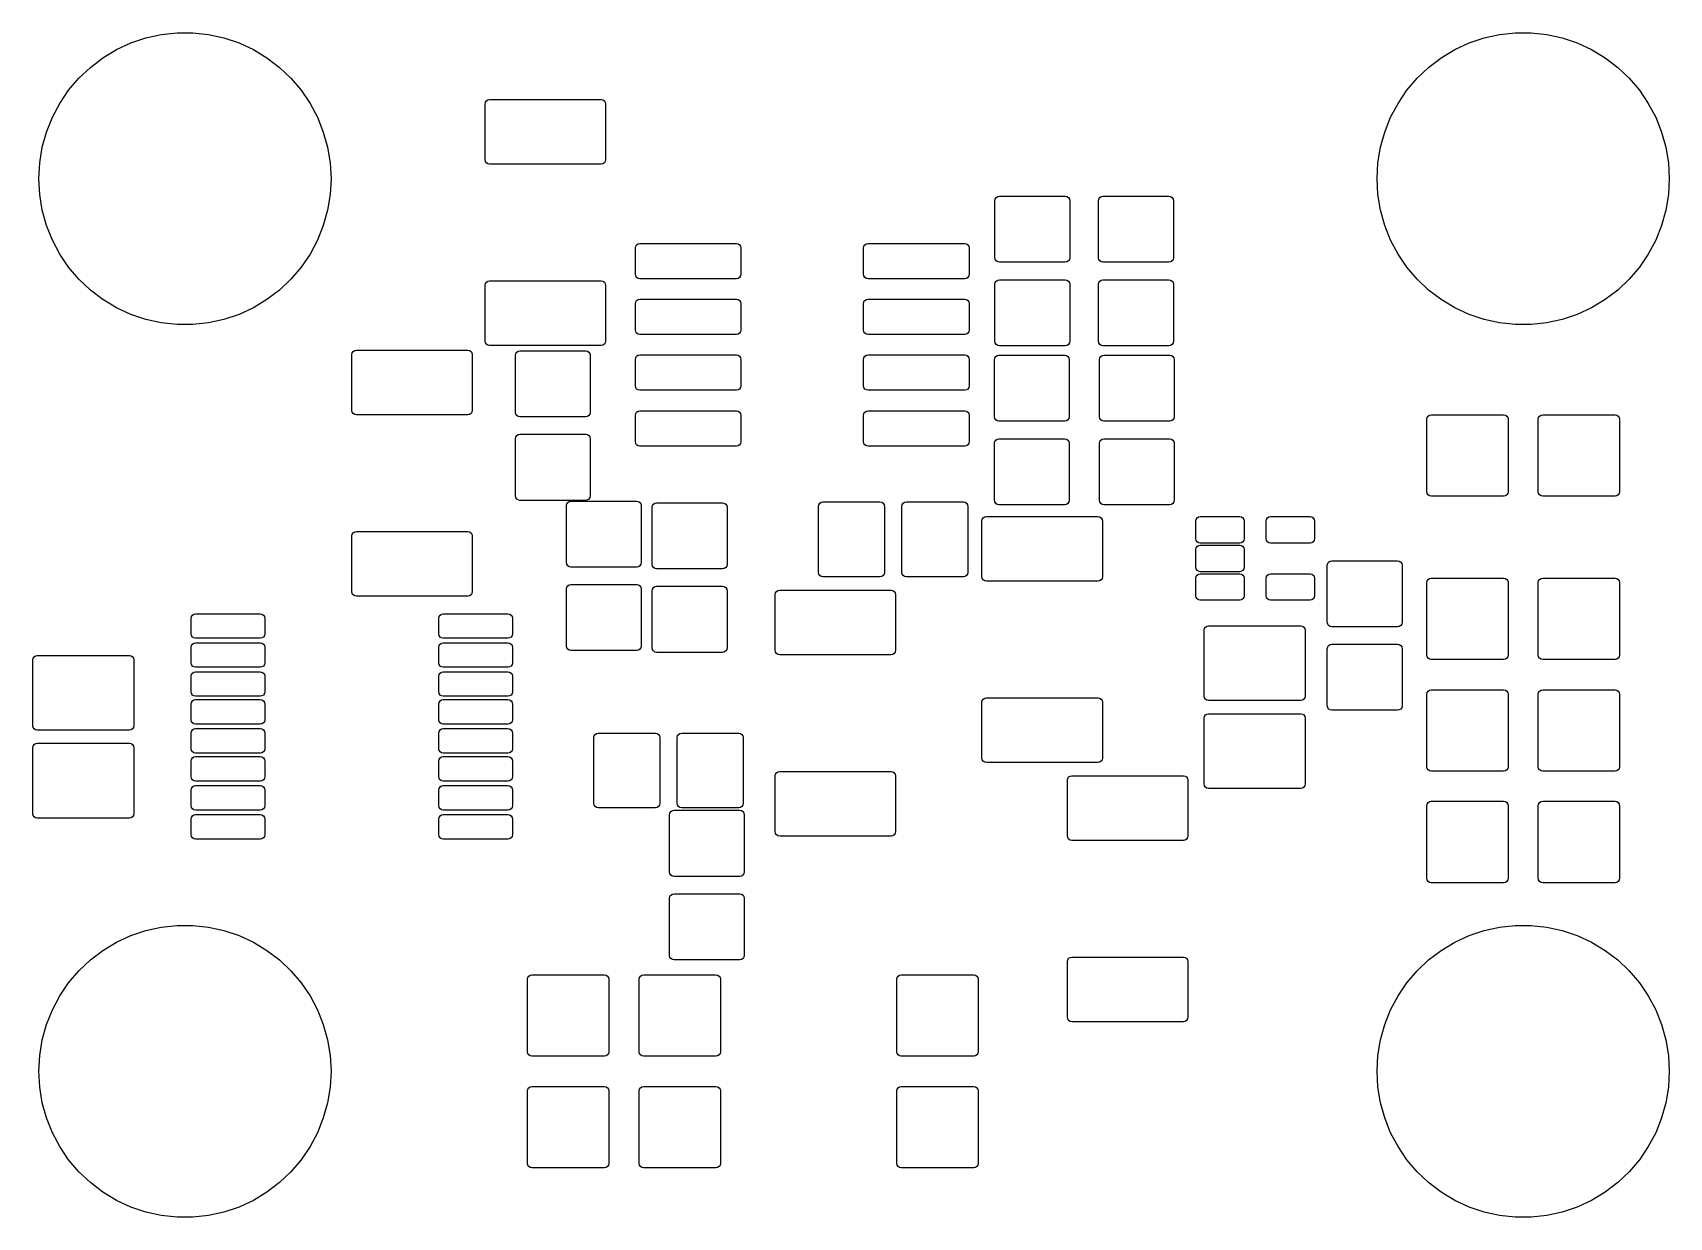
# Model space of a CAD drawing. Extents: x 5.11 to 6.58, y -4.66 to -3.6.
import ezdxf

# ---------------------------------------------------------------- set-up
doc = ezdxf.new("R2010")
doc.units = 0
doc.header["$MEASUREMENT"] = 0
doc.layers.add('BLACK', color=7, linetype='CONTINUOUS')

msp = doc.modelspace()

# ---------------------------------------------------------------- linework, layer by layer
at = {"layer": 'BLACK', "linetype": 'CONTINUOUS'}
for p, q in [((5.198, -3.6123), (5.2115, -3.6078)), ((5.2115, -3.6078), (5.2253, -3.6047)), ((5.2253, -3.6047), (5.2394, -3.6032)), ((5.2394, -3.6032), (5.2536, -3.6032)), ((5.2536, -3.6032), (5.2677, -3.6047)), ((5.2677, -3.6047), (5.2815, -3.6078)), ((5.2815, -3.6078), (5.295, -3.6123)), ((6.398, -3.6123), (6.4115, -3.6078)), ((6.4115, -3.6078), (6.4253, -3.6047)), ((6.4253, -3.6047), (6.4394, -3.6032)), ((6.4394, -3.6032), (6.4536, -3.6032)), ((6.4536, -3.6032), (6.4677, -3.6047)), ((6.4677, -3.6047), (6.4815, -3.6078)), ((6.4815, -3.6078), (6.495, -3.6123)), ((5.173, -3.6256), (5.1851, -3.6183)), ((5.1851, -3.6183), (5.198, -3.6123)), ((5.295, -3.6123), (5.3079, -3.6183)), ((5.3079, -3.6183), (5.32, -3.6256)), ((6.373, -3.6256), (6.3851, -3.6183)), ((6.3851, -3.6183), (6.398, -3.6123)), ((6.495, -3.6123), (6.5079, -3.6183)), ((6.5079, -3.6183), (6.52, -3.6256)), ((5.1514, -3.6439), (5.1617, -3.6342)), ((5.1617, -3.6342), (5.173, -3.6256)), ((5.32, -3.6256), (5.3313, -3.6342)), ((5.3313, -3.6342), (5.3416, -3.6439)), ((6.3514, -3.6439), (6.3617, -3.6342)), ((6.3617, -3.6342), (6.373, -3.6256)), ((6.52, -3.6256), (6.5313, -3.6342)), ((6.5313, -3.6342), (6.5416, -3.6439)), ((5.1422, -3.6547), (5.1514, -3.6439)), ((5.3416, -3.6439), (5.3508, -3.6547)), ((6.3422, -3.6547), (6.3514, -3.6439)), ((6.5416, -3.6439), (6.5508, -3.6547)), ((5.1276, -3.679), (5.1343, -3.6665)), ((5.1343, -3.6665), (5.1422, -3.6547)), ((5.3508, -3.6547), (5.3587, -3.6665)), ((5.3587, -3.6665), (5.3654, -3.679)), ((5.5157, -3.6671), (5.516, -3.6655)), ((5.5157, -3.7171), (5.5157, -3.6671)), ((5.516, -3.6655), (5.5169, -3.6642)), ((5.5169, -3.6642), (5.5182, -3.6634)), ((5.5182, -3.6634), (5.5197, -3.6631)), ((5.5197, -3.6631), (5.6197, -3.6631)), ((5.6197, -3.6631), (5.6213, -3.6634)), ((5.6213, -3.6634), (5.6226, -3.6642)), ((5.6226, -3.6642), (5.6234, -3.6655)), ((5.6234, -3.6655), (5.6237, -3.6671)), ((5.6237, -3.6671), (5.6237, -3.7171)), ((6.3276, -3.679), (6.3343, -3.6665)), ((6.3343, -3.6665), (6.3422, -3.6547)), ((6.5508, -3.6547), (6.5587, -3.6665)), ((6.5587, -3.6665), (6.5654, -3.679)), ((5.1224, -3.6922), (5.1276, -3.679)), ((5.3654, -3.679), (5.3706, -3.6922)), ((6.3224, -3.6922), (6.3276, -3.679)), ((6.5654, -3.679), (6.5706, -3.6922)), ((5.1186, -3.7058), (5.1224, -3.6922)), ((5.3706, -3.6922), (5.3744, -3.7058)), ((6.3186, -3.7058), (6.3224, -3.6922)), ((6.5706, -3.6922), (6.5744, -3.7058)), ((5.1163, -3.7198), (5.1186, -3.7058)), ((5.3744, -3.7058), (5.3767, -3.7198)), ((6.3163, -3.7198), (6.3186, -3.7058)), ((6.5744, -3.7058), (6.5767, -3.7198)), ((5.1155, -3.734), (5.1163, -3.7198)), ((5.3767, -3.7198), (5.3775, -3.734)), ((5.516, -3.7186), (5.5157, -3.7171)), ((5.5169, -3.7199), (5.516, -3.7186)), ((5.5182, -3.7208), (5.5169, -3.7199)), ((5.5197, -3.7211), (5.5182, -3.7208)), ((5.6197, -3.7211), (5.5197, -3.7211)), ((5.6213, -3.7208), (5.6197, -3.7211)), ((5.6226, -3.7199), (5.6213, -3.7208)), ((5.6234, -3.7186), (5.6226, -3.7199)), ((5.6237, -3.7171), (5.6234, -3.7186)), ((6.3155, -3.734), (6.3163, -3.7198)), ((6.5767, -3.7198), (6.5775, -3.734)), ((5.1163, -3.7482), (5.1155, -3.734)), ((5.3775, -3.734), (5.3767, -3.7482)), ((6.3163, -3.7482), (6.3155, -3.734)), ((6.5775, -3.734), (6.5767, -3.7482)), ((5.1186, -3.7622), (5.1163, -3.7482)), ((5.3767, -3.7482), (5.3744, -3.7622)), ((5.9728, -3.7537), (5.9731, -3.7522)), ((5.9728, -3.8049), (5.9728, -3.7537)), ((5.9731, -3.7522), (5.974, -3.7509)), ((5.974, -3.7509), (5.9753, -3.75)), ((5.9753, -3.75), (5.9768, -3.7497)), ((5.9768, -3.7497), (6.0359, -3.7497)), ((6.0359, -3.7497), (6.0374, -3.75)), ((6.0374, -3.75), (6.0387, -3.7509)), ((6.0387, -3.7509), (6.0396, -3.7522)), ((6.0396, -3.7522), (6.0399, -3.7537)), ((6.0399, -3.7537), (6.0399, -3.8049)), ((6.0657, -3.7537), (6.066, -3.7522)), ((6.0657, -3.8049), (6.0657, -3.7537)), ((6.066, -3.7522), (6.0669, -3.7509)), ((6.0669, -3.7509), (6.0682, -3.75)), ((6.0682, -3.75), (6.0697, -3.7497)), ((6.0697, -3.7497), (6.1288, -3.7497)), ((6.1288, -3.7497), (6.1303, -3.75)), ((6.1303, -3.75), (6.1316, -3.7509)), ((6.1316, -3.7509), (6.1325, -3.7522)), ((6.1325, -3.7522), (6.1328, -3.7537)), ((6.1328, -3.7537), (6.1328, -3.8049)), ((6.3186, -3.7622), (6.3163, -3.7482)), ((6.5767, -3.7482), (6.5744, -3.7622)), ((5.1224, -3.7758), (5.1186, -3.7622)), ((5.3744, -3.7622), (5.3706, -3.7758)), ((6.3224, -3.7758), (6.3186, -3.7622)), ((6.5744, -3.7622), (6.5706, -3.7758)), ((5.1276, -3.789), (5.1224, -3.7758)), ((5.3706, -3.7758), (5.3654, -3.789)), ((6.3276, -3.789), (6.3224, -3.7758)), ((6.5706, -3.7758), (6.5654, -3.789)), ((5.1343, -3.8015), (5.1276, -3.789)), ((5.3654, -3.789), (5.3587, -3.8015)), ((5.6504, -3.796), (5.6507, -3.7945)), ((5.6504, -3.8196), (5.6504, -3.796)), ((5.6507, -3.7945), (5.6515, -3.7932)), ((5.6515, -3.7932), (5.6528, -3.7923)), ((5.6528, -3.7923), (5.6544, -3.792)), ((5.6544, -3.792), (5.741, -3.792)), ((5.741, -3.792), (5.7425, -3.7923)), ((5.7425, -3.7923), (5.7438, -3.7932)), ((5.7438, -3.7932), (5.7447, -3.7945)), ((5.7447, -3.7945), (5.745, -3.796)), ((5.745, -3.796), (5.745, -3.8196)), ((5.8551, -3.796), (5.8554, -3.7945)), ((5.8551, -3.8196), (5.8551, -3.796)), ((5.8554, -3.7945), (5.8563, -3.7932)), ((5.8563, -3.7932), (5.8576, -3.7923)), ((5.8576, -3.7923), (5.8591, -3.792)), ((5.8591, -3.792), (5.9457, -3.792)), ((5.9457, -3.792), (5.9472, -3.7923)), ((5.9472, -3.7923), (5.9485, -3.7932)), ((5.9485, -3.7932), (5.9494, -3.7945)), ((5.9494, -3.7945), (5.9497, -3.796)), ((5.9497, -3.796), (5.9497, -3.8196)), ((6.3343, -3.8015), (6.3276, -3.789)), ((6.5654, -3.789), (6.5587, -3.8015)), ((5.1422, -3.8133), (5.1343, -3.8015)), ((5.1514, -3.8241), (5.1422, -3.8133)), ((5.3508, -3.8133), (5.3416, -3.8241)), ((5.3587, -3.8015), (5.3508, -3.8133)), ((5.9731, -3.8064), (5.9728, -3.8049)), ((5.974, -3.8077), (5.9731, -3.8064)), ((5.9753, -3.8086), (5.974, -3.8077)), ((5.9768, -3.8089), (5.9753, -3.8086)), ((6.0359, -3.8089), (5.9768, -3.8089)), ((6.0374, -3.8086), (6.0359, -3.8089)), ((6.0387, -3.8077), (6.0374, -3.8086)), ((6.0396, -3.8064), (6.0387, -3.8077)), ((6.0399, -3.8049), (6.0396, -3.8064)), ((6.066, -3.8064), (6.0657, -3.8049)), ((6.0669, -3.8077), (6.066, -3.8064)), ((6.0682, -3.8086), (6.0669, -3.8077)), ((6.0697, -3.8089), (6.0682, -3.8086)), ((6.1288, -3.8089), (6.0697, -3.8089)), ((6.1303, -3.8086), (6.1288, -3.8089)), ((6.1316, -3.8077), (6.1303, -3.8086)), ((6.1325, -3.8064), (6.1316, -3.8077)), ((6.1328, -3.8049), (6.1325, -3.8064)), ((6.3422, -3.8133), (6.3343, -3.8015)), ((6.3514, -3.8241), (6.3422, -3.8133)), ((6.5508, -3.8133), (6.5416, -3.8241)), ((6.5587, -3.8015), (6.5508, -3.8133)), ((5.1617, -3.8338), (5.1514, -3.8241)), ((5.3416, -3.8241), (5.3313, -3.8338)), ((5.5157, -3.8296), (5.516, -3.828)), ((5.5157, -3.8796), (5.5157, -3.8296)), ((5.516, -3.828), (5.5169, -3.8267)), ((5.5169, -3.8267), (5.5182, -3.8259)), ((5.5182, -3.8259), (5.5197, -3.8256)), ((5.5197, -3.8256), (5.6197, -3.8256)), ((5.6197, -3.8256), (5.6213, -3.8259)), ((5.6213, -3.8259), (5.6226, -3.8267)), ((5.6226, -3.8267), (5.6234, -3.828)), ((5.6234, -3.828), (5.6237, -3.8296)), ((5.6237, -3.8296), (5.6237, -3.8796)), ((5.6507, -3.8212), (5.6504, -3.8196)), ((5.6515, -3.8225), (5.6507, -3.8212)), ((5.6528, -3.8233), (5.6515, -3.8225)), ((5.6544, -3.8236), (5.6528, -3.8233)), ((5.741, -3.8236), (5.6544, -3.8236)), ((5.7425, -3.8233), (5.741, -3.8236)), ((5.7438, -3.8225), (5.7425, -3.8233)), ((5.7447, -3.8212), (5.7438, -3.8225)), ((5.745, -3.8196), (5.7447, -3.8212)), ((5.8554, -3.8212), (5.8551, -3.8196)), ((5.8563, -3.8225), (5.8554, -3.8212)), ((5.8576, -3.8233), (5.8563, -3.8225)), ((5.8591, -3.8236), (5.8576, -3.8233)), ((5.9457, -3.8236), (5.8591, -3.8236)), ((5.9472, -3.8233), (5.9457, -3.8236)), ((5.9485, -3.8225), (5.9472, -3.8233)), ((5.9494, -3.8212), (5.9485, -3.8225)), ((5.9497, -3.8196), (5.9494, -3.8212)), ((5.9728, -3.8285), (5.9731, -3.827)), ((5.9728, -3.8797), (5.9728, -3.8285)), ((5.9731, -3.827), (5.974, -3.8257)), ((5.974, -3.8257), (5.9753, -3.8248)), ((5.9753, -3.8248), (5.9768, -3.8245)), ((5.9768, -3.8245), (6.0359, -3.8245)), ((6.0359, -3.8245), (6.0374, -3.8248)), ((6.0374, -3.8248), (6.0387, -3.8257)), ((6.0387, -3.8257), (6.0396, -3.827)), ((6.0396, -3.827), (6.0399, -3.8285)), ((6.0399, -3.8285), (6.0399, -3.8797)), ((6.0657, -3.8285), (6.066, -3.827)), ((6.0657, -3.8797), (6.0657, -3.8285)), ((6.066, -3.827), (6.0669, -3.8257)), ((6.0669, -3.8257), (6.0682, -3.8248)), ((6.0682, -3.8248), (6.0697, -3.8245)), ((6.0697, -3.8245), (6.1288, -3.8245)), ((6.1288, -3.8245), (6.1303, -3.8248)), ((6.1303, -3.8248), (6.1316, -3.8257)), ((6.1316, -3.8257), (6.1325, -3.827)), ((6.1325, -3.827), (6.1328, -3.8285)), ((6.1328, -3.8285), (6.1328, -3.8797)), ((6.3617, -3.8338), (6.3514, -3.8241)), ((6.5416, -3.8241), (6.5313, -3.8338)), ((5.173, -3.8424), (5.1617, -3.8338)), ((5.1851, -3.8497), (5.173, -3.8424)), ((5.32, -3.8424), (5.3079, -3.8497)), ((5.3313, -3.8338), (5.32, -3.8424)), ((5.6504, -3.846), (5.6507, -3.8445)), ((5.6507, -3.8445), (5.6515, -3.8432)), ((5.6515, -3.8432), (5.6528, -3.8423)), ((5.6528, -3.8423), (5.6544, -3.842)), ((5.6544, -3.842), (5.741, -3.842)), ((5.741, -3.842), (5.7425, -3.8423)), ((5.7425, -3.8423), (5.7438, -3.8432)), ((5.7438, -3.8432), (5.7447, -3.8445)), ((5.7447, -3.8445), (5.745, -3.846)), ((5.8551, -3.846), (5.8554, -3.8445)), ((5.8554, -3.8445), (5.8563, -3.8432)), ((5.8563, -3.8432), (5.8576, -3.8423)), ((5.8576, -3.8423), (5.8591, -3.842)), ((5.8591, -3.842), (5.9457, -3.842)), ((5.9457, -3.842), (5.9472, -3.8423)), ((5.9472, -3.8423), (5.9485, -3.8432)), ((5.9485, -3.8432), (5.9494, -3.8445)), ((5.9494, -3.8445), (5.9497, -3.846)), ((6.373, -3.8424), (6.3617, -3.8338)), ((6.3851, -3.8497), (6.373, -3.8424)), ((6.52, -3.8424), (6.5079, -3.8497)), ((6.5313, -3.8338), (6.52, -3.8424)), ((5.198, -3.8557), (5.1851, -3.8497)), ((5.2115, -3.8602), (5.198, -3.8557)), ((5.295, -3.8557), (5.2815, -3.8602)), ((5.3079, -3.8497), (5.295, -3.8557)), ((5.6504, -3.8696), (5.6504, -3.846)), ((5.745, -3.846), (5.745, -3.8696)), ((5.8551, -3.8696), (5.8551, -3.846)), ((5.9497, -3.846), (5.9497, -3.8696)), ((6.398, -3.8557), (6.3851, -3.8497)), ((6.4115, -3.8602), (6.398, -3.8557)), ((6.495, -3.8557), (6.4815, -3.8602)), ((6.5079, -3.8497), (6.495, -3.8557)), ((5.2253, -3.8633), (5.2115, -3.8602)), ((5.2394, -3.8648), (5.2253, -3.8633)), ((5.2536, -3.8648), (5.2394, -3.8648)), ((5.2677, -3.8633), (5.2536, -3.8648)), ((5.2815, -3.8602), (5.2677, -3.8633)), ((5.6507, -3.8712), (5.6504, -3.8696)), ((5.6515, -3.8725), (5.6507, -3.8712)), ((5.6528, -3.8733), (5.6515, -3.8725)), ((5.6544, -3.8736), (5.6528, -3.8733)), ((5.741, -3.8736), (5.6544, -3.8736)), ((5.7425, -3.8733), (5.741, -3.8736)), ((5.7438, -3.8725), (5.7425, -3.8733)), ((5.7447, -3.8712), (5.7438, -3.8725)), ((5.745, -3.8696), (5.7447, -3.8712)), ((5.8554, -3.8712), (5.8551, -3.8696)), ((5.8563, -3.8725), (5.8554, -3.8712)), ((5.8576, -3.8733), (5.8563, -3.8725)), ((5.8591, -3.8736), (5.8576, -3.8733)), ((5.9457, -3.8736), (5.8591, -3.8736)), ((5.9472, -3.8733), (5.9457, -3.8736)), ((5.9485, -3.8725), (5.9472, -3.8733)), ((5.9494, -3.8712), (5.9485, -3.8725)), ((5.9497, -3.8696), (5.9494, -3.8712)), ((6.4253, -3.8633), (6.4115, -3.8602)), ((6.4394, -3.8648), (6.4253, -3.8633)), ((6.4536, -3.8648), (6.4394, -3.8648)), ((6.4677, -3.8633), (6.4536, -3.8648)), ((6.4815, -3.8602), (6.4677, -3.8633)), ((5.3974, -3.8888), (5.3987, -3.888)), ((5.3987, -3.888), (5.4002, -3.8877)), ((5.4002, -3.8877), (5.5002, -3.8877)), ((5.5002, -3.8877), (5.5018, -3.888)), ((5.5018, -3.888), (5.5031, -3.8888)), ((5.516, -3.8811), (5.5157, -3.8796)), ((5.5169, -3.8824), (5.516, -3.8811)), ((5.5182, -3.8833), (5.5169, -3.8824)), ((5.5197, -3.8836), (5.5182, -3.8833)), ((5.6197, -3.8836), (5.5197, -3.8836)), ((5.5441, -3.8894), (5.5454, -3.8886)), ((5.5454, -3.8886), (5.5469, -3.8883)), ((5.5469, -3.8883), (5.6059, -3.8883)), ((5.6059, -3.8883), (5.6075, -3.8886)), ((5.6075, -3.8886), (5.6088, -3.8894)), ((5.6213, -3.8833), (5.6197, -3.8836)), ((5.6226, -3.8824), (5.6213, -3.8833)), ((5.6234, -3.8811), (5.6226, -3.8824)), ((5.6237, -3.8796), (5.6234, -3.8811)), ((5.9731, -3.8812), (5.9728, -3.8797)), ((5.974, -3.8825), (5.9731, -3.8812)), ((5.9753, -3.8834), (5.974, -3.8825)), ((5.9768, -3.8837), (5.9753, -3.8834)), ((6.0359, -3.8837), (5.9768, -3.8837)), ((6.0374, -3.8834), (6.0359, -3.8837)), ((6.0387, -3.8825), (6.0374, -3.8834)), ((6.0396, -3.8812), (6.0387, -3.8825)), ((6.0399, -3.8797), (6.0396, -3.8812)), ((6.066, -3.8812), (6.0657, -3.8797)), ((6.0669, -3.8825), (6.066, -3.8812)), ((6.0682, -3.8834), (6.0669, -3.8825)), ((6.0697, -3.8837), (6.0682, -3.8834)), ((6.1288, -3.8837), (6.0697, -3.8837)), ((6.1303, -3.8834), (6.1288, -3.8837)), ((6.1316, -3.8825), (6.1303, -3.8834)), ((6.1325, -3.8812), (6.1316, -3.8825)), ((6.1328, -3.8797), (6.1325, -3.8812)), ((5.3962, -3.8917), (5.3965, -3.8901)), ((5.3962, -3.9417), (5.3962, -3.8917)), ((5.3965, -3.8901), (5.3974, -3.8888)), ((5.5031, -3.8888), (5.5039, -3.8901)), ((5.5039, -3.8901), (5.5042, -3.8917)), ((5.5042, -3.8917), (5.5042, -3.9417)), ((5.5429, -3.8923), (5.5432, -3.8907)), ((5.5429, -3.9434), (5.5429, -3.8923)), ((5.5432, -3.8907), (5.5441, -3.8894)), ((5.6088, -3.8894), (5.6096, -3.8907)), ((5.6096, -3.8907), (5.6099, -3.8923)), ((5.6099, -3.8923), (5.6099, -3.9434)), ((5.6504, -3.896), (5.6507, -3.8945)), ((5.6504, -3.9196), (5.6504, -3.896)), ((5.6507, -3.8945), (5.6515, -3.8932)), ((5.6515, -3.8932), (5.6528, -3.8923)), ((5.6528, -3.8923), (5.6544, -3.892)), ((5.6544, -3.892), (5.741, -3.892)), ((5.741, -3.892), (5.7425, -3.8923)), ((5.7425, -3.8923), (5.7438, -3.8932)), ((5.7438, -3.8932), (5.7447, -3.8945)), ((5.7447, -3.8945), (5.745, -3.896)), ((5.745, -3.896), (5.745, -3.9196)), ((5.8551, -3.896), (5.8554, -3.8945)), ((5.8551, -3.9196), (5.8551, -3.896)), ((5.8554, -3.8945), (5.8563, -3.8932)), ((5.8563, -3.8932), (5.8576, -3.8923)), ((5.8576, -3.8923), (5.8591, -3.892)), ((5.8591, -3.892), (5.9457, -3.892)), ((5.9457, -3.892), (5.9472, -3.8923)), ((5.9472, -3.8923), (5.9485, -3.8932)), ((5.9485, -3.8932), (5.9494, -3.8945)), ((5.9494, -3.8945), (5.9497, -3.896)), ((5.9497, -3.896), (5.9497, -3.9196)), ((5.9724, -3.8962), (5.9727, -3.8947)), ((5.9724, -3.9474), (5.9724, -3.8962)), ((5.9727, -3.8947), (5.9736, -3.8934)), ((5.9736, -3.8934), (5.9749, -3.8925)), ((5.9749, -3.8925), (5.9764, -3.8922)), ((5.9764, -3.8922), (6.0355, -3.8922)), ((6.0355, -3.8922), (6.037, -3.8925)), ((6.037, -3.8925), (6.0383, -3.8934)), ((6.0383, -3.8934), (6.0392, -3.8947)), ((6.0392, -3.8947), (6.0395, -3.8962)), ((6.0395, -3.8962), (6.0395, -3.9474)), ((6.0665, -3.8962), (6.0668, -3.8947)), ((6.0665, -3.9474), (6.0665, -3.8962)), ((6.0668, -3.8947), (6.0677, -3.8934)), ((6.0677, -3.8934), (6.069, -3.8925)), ((6.069, -3.8925), (6.0705, -3.8922)), ((6.0705, -3.8922), (6.1296, -3.8922)), ((6.1296, -3.8922), (6.1311, -3.8925)), ((6.1311, -3.8925), (6.1324, -3.8934)), ((6.1324, -3.8934), (6.1333, -3.8947)), ((6.1333, -3.8947), (6.1336, -3.8962)), ((6.1336, -3.8962), (6.1336, -3.9474)), ((5.6507, -3.9212), (5.6504, -3.9196)), ((5.6515, -3.9225), (5.6507, -3.9212)), ((5.6528, -3.9233), (5.6515, -3.9225)), ((5.6544, -3.9236), (5.6528, -3.9233)), ((5.741, -3.9236), (5.6544, -3.9236)), ((5.7425, -3.9233), (5.741, -3.9236)), ((5.7438, -3.9225), (5.7425, -3.9233)), ((5.7447, -3.9212), (5.7438, -3.9225)), ((5.745, -3.9196), (5.7447, -3.9212)), ((5.8554, -3.9212), (5.8551, -3.9196)), ((5.8563, -3.9225), (5.8554, -3.9212)), ((5.8576, -3.9233), (5.8563, -3.9225)), ((5.8591, -3.9236), (5.8576, -3.9233)), ((5.9457, -3.9236), (5.8591, -3.9236)), ((5.9472, -3.9233), (5.9457, -3.9236)), ((5.9485, -3.9225), (5.9472, -3.9233)), ((5.9494, -3.9212), (5.9485, -3.9225)), ((5.9497, -3.9196), (5.9494, -3.9212)), ((5.3965, -3.9432), (5.3962, -3.9417)), ((5.3974, -3.9445), (5.3965, -3.9432)), ((5.3987, -3.9454), (5.3974, -3.9445)), ((5.4002, -3.9457), (5.3987, -3.9454)), ((5.5002, -3.9457), (5.4002, -3.9457)), ((5.5018, -3.9454), (5.5002, -3.9457)), ((5.5031, -3.9445), (5.5018, -3.9454)), ((5.5039, -3.9432), (5.5031, -3.9445)), ((5.5042, -3.9417), (5.5039, -3.9432)), ((5.5432, -3.945), (5.5429, -3.9434)), ((5.5441, -3.9463), (5.5432, -3.945)), ((5.5454, -3.9471), (5.5441, -3.9463)), ((5.5469, -3.9474), (5.5454, -3.9471)), ((5.6059, -3.9474), (5.5469, -3.9474)), ((5.6075, -3.9471), (5.6059, -3.9474)), ((5.6088, -3.9463), (5.6075, -3.9471)), ((5.6096, -3.945), (5.6088, -3.9463)), ((5.6099, -3.9434), (5.6096, -3.945)), ((5.6504, -3.946), (5.6507, -3.9445)), ((5.6504, -3.9696), (5.6504, -3.946)), ((5.6507, -3.9445), (5.6515, -3.9432)), ((5.6515, -3.9432), (5.6528, -3.9423)), ((5.6528, -3.9423), (5.6544, -3.942)), ((5.6544, -3.942), (5.741, -3.942)), ((5.741, -3.942), (5.7425, -3.9423)), ((5.7425, -3.9423), (5.7438, -3.9432)), ((5.7438, -3.9432), (5.7447, -3.9445)), ((5.7447, -3.9445), (5.745, -3.946)), ((5.745, -3.946), (5.745, -3.9696)), ((5.8551, -3.946), (5.8554, -3.9445)), ((5.8551, -3.9696), (5.8551, -3.946)), ((5.8554, -3.9445), (5.8563, -3.9432)), ((5.8563, -3.9432), (5.8576, -3.9423)), ((5.8576, -3.9423), (5.8591, -3.942)), ((5.8591, -3.942), (5.9457, -3.942)), ((5.9457, -3.942), (5.9472, -3.9423)), ((5.9472, -3.9423), (5.9485, -3.9432)), ((5.9485, -3.9432), (5.9494, -3.9445)), ((5.9494, -3.9445), (5.9497, -3.946)), ((5.9497, -3.946), (5.9497, -3.9696)), ((5.9727, -3.9489), (5.9724, -3.9474)), ((6.0395, -3.9474), (6.0392, -3.9489)), ((6.0668, -3.9489), (6.0665, -3.9474)), ((6.1336, -3.9474), (6.1333, -3.9489)), ((6.3603, -3.948), (6.3612, -3.9467)), ((6.3612, -3.9467), (6.3625, -3.9458)), ((6.3625, -3.9458), (6.364, -3.9455)), ((6.364, -3.9455), (6.429, -3.9455)), ((6.429, -3.9455), (6.4305, -3.9458)), ((6.4305, -3.9458), (6.4318, -3.9467)), ((6.4318, -3.9467), (6.4327, -3.948)), ((6.4603, -3.948), (6.4612, -3.9467)), ((6.4612, -3.9467), (6.4625, -3.9458)), ((6.4625, -3.9458), (6.464, -3.9455)), ((6.464, -3.9455), (6.529, -3.9455)), ((6.529, -3.9455), (6.5305, -3.9458)), ((6.5305, -3.9458), (6.5318, -3.9467)), ((6.5318, -3.9467), (6.5327, -3.948)), ((5.9736, -3.9502), (5.9727, -3.9489)), ((5.9749, -3.9511), (5.9736, -3.9502)), ((5.9764, -3.9514), (5.9749, -3.9511)), ((6.0355, -3.9514), (5.9764, -3.9514)), ((6.037, -3.9511), (6.0355, -3.9514)), ((6.0383, -3.9502), (6.037, -3.9511)), ((6.0392, -3.9489), (6.0383, -3.9502)), ((6.0677, -3.9502), (6.0668, -3.9489)), ((6.069, -3.9511), (6.0677, -3.9502)), ((6.0705, -3.9514), (6.069, -3.9511)), ((6.1296, -3.9514), (6.0705, -3.9514)), ((6.1311, -3.9511), (6.1296, -3.9514)), ((6.1324, -3.9502), (6.1311, -3.9511)), ((6.1333, -3.9489), (6.1324, -3.9502)), ((6.36, -3.9495), (6.3603, -3.948)), ((6.36, -4.0145), (6.36, -3.9495)), ((6.4327, -3.948), (6.433, -3.9495)), ((6.433, -3.9495), (6.433, -4.0145)), ((6.46, -3.9495), (6.4603, -3.948)), ((6.46, -4.0145), (6.46, -3.9495)), ((6.5327, -3.948), (6.533, -3.9495)), ((6.533, -3.9495), (6.533, -4.0145)), ((5.5429, -3.9671), (5.5432, -3.9655)), ((5.5429, -4.0183), (5.5429, -3.9671)), ((5.5432, -3.9655), (5.5441, -3.9642)), ((5.5441, -3.9642), (5.5454, -3.9634)), ((5.5454, -3.9634), (5.5469, -3.9631)), ((5.5469, -3.9631), (5.6059, -3.9631)), ((5.6059, -3.9631), (5.6075, -3.9634)), ((5.6075, -3.9634), (5.6088, -3.9642)), ((5.6088, -3.9642), (5.6096, -3.9655)), ((5.6096, -3.9655), (5.6099, -3.9671)), ((5.6099, -3.9671), (5.6099, -4.0183)), ((5.6507, -3.9712), (5.6504, -3.9696)), ((5.6515, -3.9725), (5.6507, -3.9712)), ((5.6528, -3.9733), (5.6515, -3.9725)), ((5.6544, -3.9736), (5.6528, -3.9733)), ((5.741, -3.9736), (5.6544, -3.9736)), ((5.7425, -3.9733), (5.741, -3.9736)), ((5.7438, -3.9725), (5.7425, -3.9733)), ((5.7447, -3.9712), (5.7438, -3.9725)), ((5.745, -3.9696), (5.7447, -3.9712)), ((5.8554, -3.9712), (5.8551, -3.9696)), ((5.8563, -3.9725), (5.8554, -3.9712)), ((5.8576, -3.9733), (5.8563, -3.9725)), ((5.8591, -3.9736), (5.8576, -3.9733)), ((5.9457, -3.9736), (5.8591, -3.9736)), ((5.9472, -3.9733), (5.9457, -3.9736)), ((5.9485, -3.9725), (5.9472, -3.9733)), ((5.9494, -3.9712), (5.9485, -3.9725)), ((5.9497, -3.9696), (5.9494, -3.9712)), ((5.9724, -3.971), (5.9727, -3.9695)), ((5.9724, -4.0222), (5.9724, -3.971)), ((5.9727, -3.9695), (5.9736, -3.9682)), ((5.9736, -3.9682), (5.9749, -3.9673)), ((5.9749, -3.9673), (5.9764, -3.967)), ((5.9764, -3.967), (6.0355, -3.967)), ((6.0355, -3.967), (6.037, -3.9673)), ((6.037, -3.9673), (6.0383, -3.9682)), ((6.0383, -3.9682), (6.0392, -3.9695)), ((6.0392, -3.9695), (6.0395, -3.971)), ((6.0395, -3.971), (6.0395, -4.0222)), ((6.0665, -3.971), (6.0668, -3.9695)), ((6.0665, -4.0222), (6.0665, -3.971)), ((6.0668, -3.9695), (6.0677, -3.9682)), ((6.0677, -3.9682), (6.069, -3.9673)), ((6.069, -3.9673), (6.0705, -3.967)), ((6.0705, -3.967), (6.1296, -3.967)), ((6.1296, -3.967), (6.1311, -3.9673)), ((6.1311, -3.9673), (6.1324, -3.9682)), ((6.1324, -3.9682), (6.1333, -3.9695)), ((6.1333, -3.9695), (6.1336, -3.971)), ((6.1336, -3.971), (6.1336, -4.0222)), ((5.5432, -4.0198), (5.5429, -4.0183)), ((5.5441, -4.0211), (5.5432, -4.0198)), ((5.6096, -4.0198), (5.6088, -4.0211)), ((5.6099, -4.0183), (5.6096, -4.0198)), ((6.3603, -4.0161), (6.36, -4.0145)), ((6.3612, -4.0174), (6.3603, -4.0161)), ((6.3625, -4.0182), (6.3612, -4.0174)), ((6.364, -4.0185), (6.3625, -4.0182)), ((6.429, -4.0185), (6.364, -4.0185)), ((6.4305, -4.0182), (6.429, -4.0185)), ((6.4318, -4.0174), (6.4305, -4.0182)), ((6.4327, -4.0161), (6.4318, -4.0174)), ((6.433, -4.0145), (6.4327, -4.0161)), ((6.4603, -4.0161), (6.46, -4.0145)), ((6.4612, -4.0174), (6.4603, -4.0161)), ((6.4625, -4.0182), (6.4612, -4.0174)), ((6.464, -4.0185), (6.4625, -4.0182)), ((6.529, -4.0185), (6.464, -4.0185)), ((6.5305, -4.0182), (6.529, -4.0185)), ((6.5318, -4.0174), (6.5305, -4.0182)), ((6.5327, -4.0161), (6.5318, -4.0174)), ((6.533, -4.0145), (6.5327, -4.0161)), ((5.5454, -4.0219), (5.5441, -4.0211)), ((5.5469, -4.0223), (5.5454, -4.0219)), ((5.6059, -4.0223), (5.5469, -4.0223)), ((5.5886, -4.0269), (5.5889, -4.0254)), ((5.5886, -4.0781), (5.5886, -4.0269)), ((5.5889, -4.0254), (5.5897, -4.0241)), ((5.5897, -4.0241), (5.591, -4.0232)), ((5.591, -4.0232), (5.5926, -4.0229)), ((5.5926, -4.0229), (5.6516, -4.0229)), ((5.6075, -4.0219), (5.6059, -4.0223)), ((5.6088, -4.0211), (5.6075, -4.0219)), ((5.6516, -4.0229), (5.6531, -4.0232)), ((5.6531, -4.0232), (5.6544, -4.0241)), ((5.6544, -4.0241), (5.6553, -4.0254)), ((5.6553, -4.0254), (5.6556, -4.0269)), ((5.6556, -4.0269), (5.6556, -4.0781)), ((5.6655, -4.0285), (5.6658, -4.027)), ((5.6655, -4.0797), (5.6655, -4.0285)), ((5.6658, -4.027), (5.6667, -4.0257)), ((5.6667, -4.0257), (5.668, -4.0248)), ((5.668, -4.0248), (5.6695, -4.0245)), ((5.6695, -4.0245), (5.7286, -4.0245)), ((5.7286, -4.0245), (5.7301, -4.0248)), ((5.7301, -4.0248), (5.7314, -4.0257)), ((5.7314, -4.0257), (5.7323, -4.027)), ((5.7323, -4.027), (5.7326, -4.0285)), ((5.7326, -4.0285), (5.7326, -4.0797)), ((5.8145, -4.0277), (5.8149, -4.0262)), ((5.8145, -4.0868), (5.8145, -4.0277)), ((5.8149, -4.0262), (5.8157, -4.0249)), ((5.8157, -4.0249), (5.817, -4.024)), ((5.817, -4.024), (5.8185, -4.0237)), ((5.8185, -4.0237), (5.8697, -4.0237)), ((5.8697, -4.0237), (5.8713, -4.024)), ((5.8713, -4.024), (5.8726, -4.0249)), ((5.8726, -4.0249), (5.8734, -4.0262)), ((5.8734, -4.0262), (5.8737, -4.0277)), ((5.8737, -4.0277), (5.8737, -4.0868)), ((5.8894, -4.0277), (5.8897, -4.0262)), ((5.8894, -4.0868), (5.8894, -4.0277)), ((5.8897, -4.0262), (5.8905, -4.0249)), ((5.8905, -4.0249), (5.8918, -4.024)), ((5.8918, -4.024), (5.8934, -4.0237)), ((5.8934, -4.0237), (5.9445, -4.0237)), ((5.9445, -4.0237), (5.9461, -4.024)), ((5.9461, -4.024), (5.9474, -4.0249)), ((5.9474, -4.0249), (5.9482, -4.0262)), ((5.9482, -4.0262), (5.9485, -4.0277)), ((5.9485, -4.0277), (5.9485, -4.0868)), ((5.9727, -4.0237), (5.9724, -4.0222)), ((5.9736, -4.025), (5.9727, -4.0237)), ((5.9749, -4.0259), (5.9736, -4.025)), ((5.9764, -4.0262), (5.9749, -4.0259)), ((6.0355, -4.0262), (5.9764, -4.0262)), ((6.037, -4.0259), (6.0355, -4.0262)), ((6.0383, -4.025), (6.037, -4.0259)), ((6.0392, -4.0237), (6.0383, -4.025)), ((6.0395, -4.0222), (6.0392, -4.0237)), ((6.0668, -4.0237), (6.0665, -4.0222)), ((6.0677, -4.025), (6.0668, -4.0237)), ((6.069, -4.0259), (6.0677, -4.025)), ((6.0705, -4.0262), (6.069, -4.0259)), ((6.1296, -4.0262), (6.0705, -4.0262)), ((6.1311, -4.0259), (6.1296, -4.0262)), ((6.1324, -4.025), (6.1311, -4.0259)), ((6.1333, -4.0237), (6.1324, -4.025)), ((6.1336, -4.0222), (6.1333, -4.0237)), ((5.3987, -4.0505), (5.4002, -4.0502)), ((5.4002, -4.0502), (5.5002, -4.0502)), ((5.5002, -4.0502), (5.5018, -4.0505)), ((5.9612, -4.0408), (5.9615, -4.0393)), ((5.9612, -4.0908), (5.9612, -4.0408)), ((5.9615, -4.0393), (5.9624, -4.038)), ((5.9624, -4.038), (5.9637, -4.0371)), ((5.9637, -4.0371), (5.9652, -4.0368)), ((5.9652, -4.0368), (6.0652, -4.0368)), ((6.0652, -4.0368), (6.0667, -4.0371)), ((6.0667, -4.0371), (6.068, -4.038)), ((6.068, -4.038), (6.0689, -4.0393)), ((6.0689, -4.0393), (6.0692, -4.0408)), ((6.0692, -4.0408), (6.0692, -4.0908)), ((6.1529, -4.0409), (6.1532, -4.0394)), ((6.1529, -4.0566), (6.1529, -4.0409)), ((6.1532, -4.0394), (6.1541, -4.0381)), ((6.1541, -4.0381), (6.1554, -4.0372)), ((6.1554, -4.0372), (6.1569, -4.0369)), ((6.1569, -4.0369), (6.1924, -4.0369)), ((6.1924, -4.0369), (6.1939, -4.0372)), ((6.1939, -4.0372), (6.1952, -4.0381)), ((6.1952, -4.0381), (6.1961, -4.0394)), ((6.1961, -4.0394), (6.1964, -4.0409)), ((6.1964, -4.0409), (6.1964, -4.0566)), ((6.2159, -4.0409), (6.2162, -4.0394)), ((6.2159, -4.0566), (6.2159, -4.0409)), ((6.2162, -4.0394), (6.2171, -4.0381)), ((6.2171, -4.0381), (6.2184, -4.0372)), ((6.2184, -4.0372), (6.2199, -4.0369)), ((6.2199, -4.0369), (6.2554, -4.0369)), ((6.2554, -4.0369), (6.2569, -4.0372)), ((6.2569, -4.0372), (6.2582, -4.0381)), ((6.2582, -4.0381), (6.2591, -4.0394)), ((6.2591, -4.0394), (6.2594, -4.0409)), ((6.2594, -4.0409), (6.2594, -4.0566)), ((5.3962, -4.0542), (5.3965, -4.0526)), ((5.3962, -4.1042), (5.3962, -4.0542)), ((5.3965, -4.0526), (5.3974, -4.0513)), ((5.3974, -4.0513), (5.3987, -4.0505)), ((5.5018, -4.0505), (5.5031, -4.0513)), ((5.5031, -4.0513), (5.5039, -4.0526)), ((5.5039, -4.0526), (5.5042, -4.0542)), ((5.5042, -4.0542), (5.5042, -4.1042)), ((6.1532, -4.0582), (6.1529, -4.0566)), ((6.1541, -4.0595), (6.1532, -4.0582)), ((6.1532, -4.0649), (6.1541, -4.0637)), ((6.1554, -4.0603), (6.1541, -4.0595)), ((6.1541, -4.0637), (6.1554, -4.0628)), ((6.1569, -4.0606), (6.1554, -4.0603)), ((6.1554, -4.0628), (6.1569, -4.0625)), ((6.1924, -4.0606), (6.1569, -4.0606)), ((6.1569, -4.0625), (6.1924, -4.0625)), ((6.1939, -4.0603), (6.1924, -4.0606)), ((6.1924, -4.0625), (6.1939, -4.0628)), ((6.1952, -4.0595), (6.1939, -4.0603)), ((6.1939, -4.0628), (6.1952, -4.0637)), ((6.1961, -4.0582), (6.1952, -4.0595)), ((6.1952, -4.0637), (6.1961, -4.0649)), ((6.1964, -4.0566), (6.1961, -4.0582)), ((6.2162, -4.0582), (6.2159, -4.0566)), ((6.2171, -4.0595), (6.2162, -4.0582)), ((6.2184, -4.0603), (6.2171, -4.0595)), ((6.2199, -4.0606), (6.2184, -4.0603)), ((6.2554, -4.0606), (6.2199, -4.0606)), ((6.2569, -4.0603), (6.2554, -4.0606)), ((6.2582, -4.0595), (6.2569, -4.0603)), ((6.2591, -4.0582), (6.2582, -4.0595)), ((6.2594, -4.0566), (6.2591, -4.0582)), ((5.5889, -4.0796), (5.5886, -4.0781)), ((5.6556, -4.0781), (5.6553, -4.0796)), ((6.1529, -4.0665), (6.1532, -4.0649)), ((6.1529, -4.0822), (6.1529, -4.0665)), ((6.1961, -4.0649), (6.1964, -4.0665)), ((6.1964, -4.0665), (6.1964, -4.0822)), ((6.2708, -4.0805), (6.2712, -4.0789)), ((6.2712, -4.0789), (6.272, -4.0776)), ((6.272, -4.0776), (6.2733, -4.0768)), ((6.2733, -4.0768), (6.2748, -4.0765)), ((6.2748, -4.0765), (6.3339, -4.0765)), ((6.3339, -4.0765), (6.3354, -4.0768)), ((6.3354, -4.0768), (6.3367, -4.0776)), ((6.3367, -4.0776), (6.3376, -4.0789)), ((6.3376, -4.0789), (6.3379, -4.0805)), ((5.5897, -4.0809), (5.5889, -4.0796)), ((5.591, -4.0818), (5.5897, -4.0809)), ((5.5926, -4.0821), (5.591, -4.0818)), ((5.6516, -4.0821), (5.5926, -4.0821)), ((5.6531, -4.0818), (5.6516, -4.0821)), ((5.6544, -4.0809), (5.6531, -4.0818)), ((5.6553, -4.0796), (5.6544, -4.0809)), ((5.6658, -4.0812), (5.6655, -4.0797)), ((5.6667, -4.0825), (5.6658, -4.0812)), ((5.668, -4.0834), (5.6667, -4.0825)), ((5.6695, -4.0837), (5.668, -4.0834)), ((5.7286, -4.0837), (5.6695, -4.0837)), ((5.7301, -4.0834), (5.7286, -4.0837)), ((5.7314, -4.0825), (5.7301, -4.0834)), ((5.7323, -4.0812), (5.7314, -4.0825)), ((5.7326, -4.0797), (5.7323, -4.0812)), ((5.8149, -4.0883), (5.8145, -4.0868)), ((5.8157, -4.0896), (5.8149, -4.0883)), ((5.817, -4.0905), (5.8157, -4.0896)), ((5.8185, -4.0908), (5.817, -4.0905)), ((5.8697, -4.0908), (5.8185, -4.0908)), ((5.8713, -4.0905), (5.8697, -4.0908)), ((5.8726, -4.0896), (5.8713, -4.0905)), ((5.8734, -4.0883), (5.8726, -4.0896)), ((5.8737, -4.0868), (5.8734, -4.0883)), ((5.8897, -4.0883), (5.8894, -4.0868)), ((5.8905, -4.0896), (5.8897, -4.0883)), ((5.8918, -4.0905), (5.8905, -4.0896)), ((5.8934, -4.0908), (5.8918, -4.0905)), ((5.9445, -4.0908), (5.8934, -4.0908)), ((5.9461, -4.0905), (5.9445, -4.0908)), ((5.9474, -4.0896), (5.9461, -4.0905)), ((5.9482, -4.0883), (5.9474, -4.0896)), ((5.9485, -4.0868), (5.9482, -4.0883)), ((5.9615, -4.0923), (5.9612, -4.0908)), ((5.9624, -4.0936), (5.9615, -4.0923)), ((5.9637, -4.0945), (5.9624, -4.0936)), ((6.068, -4.0936), (6.0667, -4.0945)), ((6.0689, -4.0923), (6.068, -4.0936)), ((6.0692, -4.0908), (6.0689, -4.0923)), ((6.1532, -4.0838), (6.1529, -4.0822)), ((6.1529, -4.0921), (6.1532, -4.0905)), ((6.1529, -4.1078), (6.1529, -4.0921)), ((6.1541, -4.0851), (6.1532, -4.0838)), ((6.1532, -4.0905), (6.1541, -4.0892)), ((6.1554, -4.0859), (6.1541, -4.0851)), ((6.1541, -4.0892), (6.1554, -4.0884)), ((6.1569, -4.0862), (6.1554, -4.0859)), ((6.1554, -4.0884), (6.1569, -4.0881)), ((6.1924, -4.0862), (6.1569, -4.0862)), ((6.1569, -4.0881), (6.1924, -4.0881)), ((6.1939, -4.0859), (6.1924, -4.0862)), ((6.1924, -4.0881), (6.1939, -4.0884)), ((6.1952, -4.0851), (6.1939, -4.0859)), ((6.1939, -4.0884), (6.1952, -4.0892)), ((6.1961, -4.0838), (6.1952, -4.0851)), ((6.1952, -4.0892), (6.1961, -4.0905)), ((6.1964, -4.0822), (6.1961, -4.0838)), ((6.1961, -4.0905), (6.1964, -4.0921)), ((6.1964, -4.0921), (6.1964, -4.1078)), ((6.2159, -4.0921), (6.2162, -4.0905)), ((6.2159, -4.1078), (6.2159, -4.0921)), ((6.2162, -4.0905), (6.2171, -4.0892)), ((6.2171, -4.0892), (6.2184, -4.0884)), ((6.2184, -4.0884), (6.2199, -4.0881)), ((6.2199, -4.0881), (6.2554, -4.0881)), ((6.2554, -4.0881), (6.2569, -4.0884)), ((6.2569, -4.0884), (6.2582, -4.0892)), ((6.2582, -4.0892), (6.2591, -4.0905)), ((6.2591, -4.0905), (6.2594, -4.0921)), ((6.2594, -4.0921), (6.2594, -4.1078)), ((6.2708, -4.1316), (6.2708, -4.0805)), ((6.3379, -4.0805), (6.3379, -4.1316)), ((6.3603, -4.0945), (6.3612, -4.0932)), ((6.3612, -4.0932), (6.3625, -4.0923)), ((6.3625, -4.0923), (6.364, -4.092)), ((6.364, -4.092), (6.429, -4.092)), ((6.429, -4.092), (6.4305, -4.0923)), ((6.4305, -4.0923), (6.4318, -4.0932)), ((6.4318, -4.0932), (6.4327, -4.0945)), ((6.4603, -4.0945), (6.4612, -4.0932)), ((6.4612, -4.0932), (6.4625, -4.0923)), ((6.4625, -4.0923), (6.464, -4.092)), ((6.464, -4.092), (6.529, -4.092)), ((6.529, -4.092), (6.5305, -4.0923)), ((6.5305, -4.0923), (6.5318, -4.0932)), ((6.5318, -4.0932), (6.5327, -4.0945)), ((5.3965, -4.1057), (5.3962, -4.1042)), ((5.3974, -4.107), (5.3965, -4.1057)), ((5.3987, -4.1079), (5.3974, -4.107)), ((5.4002, -4.1082), (5.3987, -4.1079)), ((5.5002, -4.1082), (5.4002, -4.1082)), ((5.5018, -4.1079), (5.5002, -4.1082)), ((5.5031, -4.107), (5.5018, -4.1079)), ((5.5039, -4.1057), (5.5031, -4.107)), ((5.5042, -4.1042), (5.5039, -4.1057)), ((5.5886, -4.1017), (5.5889, -4.1002)), ((5.5886, -4.1529), (5.5886, -4.1017)), ((5.5889, -4.1002), (5.5897, -4.0989)), ((5.5897, -4.0989), (5.591, -4.098)), ((5.591, -4.098), (5.5926, -4.0977)), ((5.5926, -4.0977), (5.6516, -4.0977)), ((5.6516, -4.0977), (5.6531, -4.098)), ((5.6531, -4.098), (5.6544, -4.0989)), ((5.6544, -4.0989), (5.6553, -4.1002)), ((5.6553, -4.1002), (5.6556, -4.1017)), ((5.6556, -4.1017), (5.6556, -4.1529)), ((5.6655, -4.1033), (5.6658, -4.1018)), ((5.6655, -4.1545), (5.6655, -4.1033)), ((5.6658, -4.1018), (5.6667, -4.1005)), ((5.6667, -4.1005), (5.668, -4.0996)), ((5.668, -4.0996), (5.6695, -4.0993)), ((5.6695, -4.0993), (5.7286, -4.0993)), ((5.7286, -4.0993), (5.7301, -4.0996)), ((5.7301, -4.0996), (5.7314, -4.1005)), ((5.7314, -4.1005), (5.7323, -4.1018)), ((5.7323, -4.1018), (5.7326, -4.1033)), ((5.7326, -4.1033), (5.7326, -4.1545)), ((5.7758, -4.1067), (5.7761, -4.1052)), ((5.7758, -4.1567), (5.7758, -4.1067)), ((5.7761, -4.1052), (5.7769, -4.1039)), ((5.7769, -4.1039), (5.7782, -4.103)), ((5.7782, -4.103), (5.7798, -4.1027)), ((5.7798, -4.1027), (5.8798, -4.1027)), ((5.8798, -4.1027), (5.8813, -4.103)), ((5.8813, -4.103), (5.8826, -4.1039)), ((5.8826, -4.1039), (5.8835, -4.1052)), ((5.8835, -4.1052), (5.8838, -4.1067)), ((5.8838, -4.1067), (5.8838, -4.1567)), ((5.9652, -4.0948), (5.9637, -4.0945)), ((6.0652, -4.0948), (5.9652, -4.0948)), ((6.0667, -4.0945), (6.0652, -4.0948)), ((6.1532, -4.1093), (6.1529, -4.1078)), ((6.1964, -4.1078), (6.1961, -4.1093)), ((6.2162, -4.1093), (6.2159, -4.1078)), ((6.2594, -4.1078), (6.2591, -4.1093)), ((6.36, -4.096), (6.3603, -4.0945)), ((6.36, -4.161), (6.36, -4.096)), ((6.4327, -4.0945), (6.433, -4.096)), ((6.433, -4.096), (6.433, -4.161)), ((6.46, -4.096), (6.4603, -4.0945)), ((6.46, -4.161), (6.46, -4.096)), ((6.5327, -4.0945), (6.533, -4.096)), ((6.533, -4.096), (6.533, -4.161)), ((6.1541, -4.1106), (6.1532, -4.1093)), ((6.1554, -4.1115), (6.1541, -4.1106)), ((6.1569, -4.1118), (6.1554, -4.1115)), ((6.1924, -4.1118), (6.1569, -4.1118)), ((6.1939, -4.1115), (6.1924, -4.1118)), ((6.1952, -4.1106), (6.1939, -4.1115)), ((6.1961, -4.1093), (6.1952, -4.1106)), ((6.2171, -4.1106), (6.2162, -4.1093)), ((6.2184, -4.1115), (6.2171, -4.1106)), ((6.2199, -4.1118), (6.2184, -4.1115)), ((6.2554, -4.1118), (6.2199, -4.1118)), ((6.2569, -4.1115), (6.2554, -4.1118)), ((6.2582, -4.1106), (6.2569, -4.1115)), ((6.2591, -4.1093), (6.2582, -4.1106)), ((5.2521, -4.1279), (5.2524, -4.1264)), ((5.2521, -4.1419), (5.2521, -4.1279)), ((5.2524, -4.1264), (5.2533, -4.1251)), ((5.2533, -4.1251), (5.2546, -4.1242)), ((5.2546, -4.1242), (5.2561, -4.1239)), ((5.2561, -4.1239), (5.3141, -4.1239)), ((5.3141, -4.1239), (5.3156, -4.1242)), ((5.3156, -4.1242), (5.3169, -4.1251)), ((5.3169, -4.1251), (5.3178, -4.1264)), ((5.3178, -4.1264), (5.3181, -4.1279)), ((5.3181, -4.1279), (5.3181, -4.1419)), ((5.4741, -4.1279), (5.4744, -4.1264)), ((5.4741, -4.1419), (5.4741, -4.1279)), ((5.4744, -4.1264), (5.4753, -4.1251)), ((5.4753, -4.1251), (5.4766, -4.1242)), ((5.4766, -4.1242), (5.4781, -4.1239)), ((5.4781, -4.1239), (5.5361, -4.1239)), ((5.5361, -4.1239), (5.5376, -4.1242)), ((5.5376, -4.1242), (5.5389, -4.1251)), ((5.5389, -4.1251), (5.5398, -4.1264)), ((5.5398, -4.1264), (5.5401, -4.1279)), ((5.5401, -4.1279), (5.5401, -4.1419)), ((6.1604, -4.1387), (6.1607, -4.1372)), ((6.1607, -4.1372), (6.1616, -4.1359)), ((6.1616, -4.1359), (6.1629, -4.135)), ((6.1629, -4.135), (6.1644, -4.1347)), ((6.1644, -4.1347), (6.2471, -4.1347)), ((6.2471, -4.1347), (6.2486, -4.135)), ((6.2486, -4.135), (6.2499, -4.1359)), ((6.2499, -4.1359), (6.2508, -4.1372)), ((6.2508, -4.1372), (6.2511, -4.1387)), ((6.2712, -4.1332), (6.2708, -4.1316)), ((6.272, -4.1345), (6.2712, -4.1332)), ((6.2733, -4.1353), (6.272, -4.1345)), ((6.2748, -4.1356), (6.2733, -4.1353)), ((6.3339, -4.1356), (6.2748, -4.1356)), ((6.3354, -4.1353), (6.3339, -4.1356)), ((6.3367, -4.1345), (6.3354, -4.1353)), ((6.3376, -4.1332), (6.3367, -4.1345)), ((6.3379, -4.1316), (6.3376, -4.1332)), ((5.2524, -4.1435), (5.2521, -4.1419)), ((5.2521, -4.1539), (5.2524, -4.1524)), ((5.2533, -4.1448), (5.2524, -4.1435)), ((5.2524, -4.1524), (5.2533, -4.1511)), ((5.2546, -4.1456), (5.2533, -4.1448)), ((5.2533, -4.1511), (5.2546, -4.1502)), ((5.2561, -4.1459), (5.2546, -4.1456)), ((5.2546, -4.1502), (5.2561, -4.1499)), ((5.3141, -4.1459), (5.2561, -4.1459)), ((5.2561, -4.1499), (5.3141, -4.1499)), ((5.3156, -4.1456), (5.3141, -4.1459)), ((5.3141, -4.1499), (5.3156, -4.1502)), ((5.3169, -4.1448), (5.3156, -4.1456)), ((5.3156, -4.1502), (5.3169, -4.1511)), ((5.3178, -4.1435), (5.3169, -4.1448)), ((5.3169, -4.1511), (5.3178, -4.1524)), ((5.3181, -4.1419), (5.3178, -4.1435)), ((5.3178, -4.1524), (5.3181, -4.1539)), ((5.4744, -4.1435), (5.4741, -4.1419)), ((5.4741, -4.1539), (5.4744, -4.1524)), ((5.4753, -4.1448), (5.4744, -4.1435)), ((5.4744, -4.1524), (5.4753, -4.1511)), ((5.4766, -4.1456), (5.4753, -4.1448)), ((5.4753, -4.1511), (5.4766, -4.1502)), ((5.4781, -4.1459), (5.4766, -4.1456)), ((5.4766, -4.1502), (5.4781, -4.1499)), ((5.5361, -4.1459), (5.4781, -4.1459)), ((5.4781, -4.1499), (5.5361, -4.1499)), ((5.5376, -4.1456), (5.5361, -4.1459)), ((5.5361, -4.1499), (5.5376, -4.1502)), ((5.5389, -4.1448), (5.5376, -4.1456)), ((5.5376, -4.1502), (5.5389, -4.1511)), ((5.5398, -4.1435), (5.5389, -4.1448)), ((5.5389, -4.1511), (5.5398, -4.1524)), ((5.5401, -4.1419), (5.5398, -4.1435)), ((5.5398, -4.1524), (5.5401, -4.1539)), ((5.5889, -4.1544), (5.5886, -4.1529)), ((5.6556, -4.1529), (5.6553, -4.1544)), ((6.1604, -4.1978), (6.1604, -4.1387)), ((6.2511, -4.1387), (6.2511, -4.1978)), ((6.2712, -4.1537), (6.272, -4.1524)), ((6.272, -4.1524), (6.2733, -4.1516)), ((6.2733, -4.1516), (6.2748, -4.1513)), ((6.2748, -4.1513), (6.3339, -4.1513)), ((6.3339, -4.1513), (6.3354, -4.1516)), ((6.3354, -4.1516), (6.3367, -4.1524)), ((6.3367, -4.1524), (6.3376, -4.1537)), ((5.11, -4.1653), (5.1103, -4.1638)), ((5.11, -4.2244), (5.11, -4.1653)), ((5.1103, -4.1638), (5.1112, -4.1625)), ((5.1112, -4.1625), (5.1125, -4.1616)), ((5.1125, -4.1616), (5.114, -4.1613)), ((5.114, -4.1613), (5.1967, -4.1613)), ((5.1967, -4.1613), (5.1982, -4.1616)), ((5.1982, -4.1616), (5.1995, -4.1625)), ((5.1995, -4.1625), (5.2004, -4.1638)), ((5.2004, -4.1638), (5.2007, -4.1653)), ((5.2007, -4.1653), (5.2007, -4.2244)), ((5.2521, -4.1679), (5.2521, -4.1539)), ((5.3181, -4.1539), (5.3181, -4.1679)), ((5.4741, -4.1679), (5.4741, -4.1539)), ((5.5401, -4.1539), (5.5401, -4.1679)), ((5.5897, -4.1557), (5.5889, -4.1544)), ((5.591, -4.1566), (5.5897, -4.1557)), ((5.5926, -4.1569), (5.591, -4.1566)), ((5.6516, -4.1569), (5.5926, -4.1569)), ((5.6531, -4.1566), (5.6516, -4.1569)), ((5.6544, -4.1557), (5.6531, -4.1566)), ((5.6553, -4.1544), (5.6544, -4.1557)), ((5.6658, -4.156), (5.6655, -4.1545)), ((5.6667, -4.1573), (5.6658, -4.156)), ((5.668, -4.1582), (5.6667, -4.1573)), ((5.6695, -4.1585), (5.668, -4.1582)), ((5.7286, -4.1585), (5.6695, -4.1585)), ((5.7301, -4.1582), (5.7286, -4.1585)), ((5.7314, -4.1573), (5.7301, -4.1582)), ((5.7323, -4.156), (5.7314, -4.1573)), ((5.7326, -4.1545), (5.7323, -4.156)), ((5.7761, -4.1583), (5.7758, -4.1567)), ((5.7769, -4.1596), (5.7761, -4.1583)), ((5.7782, -4.1604), (5.7769, -4.1596)), ((5.7798, -4.1607), (5.7782, -4.1604)), ((5.8798, -4.1607), (5.7798, -4.1607)), ((5.8813, -4.1604), (5.8798, -4.1607)), ((5.8826, -4.1596), (5.8813, -4.1604)), ((5.8835, -4.1583), (5.8826, -4.1596)), ((5.8838, -4.1567), (5.8835, -4.1583)), ((6.2708, -4.1553), (6.2712, -4.1537)), ((6.2708, -4.2064), (6.2708, -4.1553)), ((6.3376, -4.1537), (6.3379, -4.1553)), ((6.3379, -4.1553), (6.3379, -4.2064)), ((6.3603, -4.1625), (6.36, -4.161)), ((6.3612, -4.1638), (6.3603, -4.1625)), ((6.3625, -4.1647), (6.3612, -4.1638)), ((6.364, -4.165), (6.3625, -4.1647)), ((6.429, -4.165), (6.364, -4.165)), ((6.4305, -4.1647), (6.429, -4.165)), ((6.4318, -4.1638), (6.4305, -4.1647)), ((6.4327, -4.1625), (6.4318, -4.1638)), ((6.433, -4.161), (6.4327, -4.1625)), ((6.4603, -4.1625), (6.46, -4.161)), ((6.4612, -4.1638), (6.4603, -4.1625)), ((6.4625, -4.1647), (6.4612, -4.1638)), ((6.464, -4.165), (6.4625, -4.1647)), ((6.529, -4.165), (6.464, -4.165)), ((6.5305, -4.1647), (6.529, -4.165)), ((6.5318, -4.1638), (6.5305, -4.1647)), ((6.5327, -4.1625), (6.5318, -4.1638)), ((6.533, -4.161), (6.5327, -4.1625)), ((5.2524, -4.1695), (5.2521, -4.1679)), ((5.2521, -4.1799), (5.2524, -4.1784)), ((5.2521, -4.1939), (5.2521, -4.1799)), ((5.2533, -4.1708), (5.2524, -4.1695)), ((5.2524, -4.1784), (5.2533, -4.1771)), ((5.2546, -4.1716), (5.2533, -4.1708)), ((5.2533, -4.1771), (5.2546, -4.1762)), ((5.2561, -4.1719), (5.2546, -4.1716)), ((5.2546, -4.1762), (5.2561, -4.1759)), ((5.3141, -4.1719), (5.2561, -4.1719)), ((5.2561, -4.1759), (5.3141, -4.1759)), ((5.3156, -4.1716), (5.3141, -4.1719)), ((5.3141, -4.1759), (5.3156, -4.1762)), ((5.3169, -4.1708), (5.3156, -4.1716)), ((5.3156, -4.1762), (5.3169, -4.1771)), ((5.3178, -4.1695), (5.3169, -4.1708)), ((5.3169, -4.1771), (5.3178, -4.1784)), ((5.3181, -4.1679), (5.3178, -4.1695)), ((5.3178, -4.1784), (5.3181, -4.1799)), ((5.3181, -4.1799), (5.3181, -4.1939)), ((5.4744, -4.1695), (5.4741, -4.1679)), ((5.4741, -4.1799), (5.4744, -4.1784)), ((5.4741, -4.1939), (5.4741, -4.1799)), ((5.4753, -4.1708), (5.4744, -4.1695)), ((5.4744, -4.1784), (5.4753, -4.1771)), ((5.4766, -4.1716), (5.4753, -4.1708)), ((5.4753, -4.1771), (5.4766, -4.1762)), ((5.4781, -4.1719), (5.4766, -4.1716)), ((5.4766, -4.1762), (5.4781, -4.1759)), ((5.5361, -4.1719), (5.4781, -4.1719)), ((5.4781, -4.1759), (5.5361, -4.1759)), ((5.5376, -4.1716), (5.5361, -4.1719)), ((5.5361, -4.1759), (5.5376, -4.1762)), ((5.5389, -4.1708), (5.5376, -4.1716)), ((5.5376, -4.1762), (5.5389, -4.1771)), ((5.5398, -4.1695), (5.5389, -4.1708)), ((5.5389, -4.1771), (5.5398, -4.1784)), ((5.5401, -4.1679), (5.5398, -4.1695)), ((5.5398, -4.1784), (5.5401, -4.1799)), ((5.5401, -4.1799), (5.5401, -4.1939)), ((5.2524, -4.1955), (5.2521, -4.1939)), ((5.2533, -4.1968), (5.2524, -4.1955)), ((5.2546, -4.1976), (5.2533, -4.1968)), ((5.3169, -4.1968), (5.3156, -4.1976)), ((5.3178, -4.1955), (5.3169, -4.1968)), ((5.3181, -4.1939), (5.3178, -4.1955)), ((5.4744, -4.1955), (5.4741, -4.1939)), ((5.4753, -4.1968), (5.4744, -4.1955)), ((5.4766, -4.1976), (5.4753, -4.1968)), ((5.5389, -4.1968), (5.5376, -4.1976)), ((5.5398, -4.1955), (5.5389, -4.1968)), ((5.5401, -4.1939), (5.5398, -4.1955)), ((6.36, -4.196), (6.3603, -4.1945)), ((6.36, -4.261), (6.36, -4.196)), ((6.3603, -4.1945), (6.3612, -4.1932)), ((6.3612, -4.1932), (6.3625, -4.1923)), ((6.3625, -4.1923), (6.364, -4.192)), ((6.364, -4.192), (6.429, -4.192)), ((6.429, -4.192), (6.4305, -4.1923)), ((6.4305, -4.1923), (6.4318, -4.1932)), ((6.4318, -4.1932), (6.4327, -4.1945)), ((6.4327, -4.1945), (6.433, -4.196)), ((6.433, -4.196), (6.433, -4.261)), ((6.46, -4.196), (6.4603, -4.1945)), ((6.46, -4.261), (6.46, -4.196)), ((6.4603, -4.1945), (6.4612, -4.1932)), ((6.4612, -4.1932), (6.4625, -4.1923)), ((6.4625, -4.1923), (6.464, -4.192)), ((6.464, -4.192), (6.529, -4.192)), ((6.529, -4.192), (6.5305, -4.1923)), ((6.5305, -4.1923), (6.5318, -4.1932)), ((6.5318, -4.1932), (6.5327, -4.1945)), ((6.5327, -4.1945), (6.533, -4.196)), ((6.533, -4.196), (6.533, -4.261)), ((5.2521, -4.2049), (5.2524, -4.2034)), ((5.2521, -4.2189), (5.2521, -4.2049)), ((5.2524, -4.2034), (5.2533, -4.2021)), ((5.2533, -4.2021), (5.2546, -4.2012)), ((5.2561, -4.1979), (5.2546, -4.1976)), ((5.2546, -4.2012), (5.2561, -4.2009)), ((5.3141, -4.1979), (5.2561, -4.1979)), ((5.2561, -4.2009), (5.3141, -4.2009)), ((5.3156, -4.1976), (5.3141, -4.1979)), ((5.3141, -4.2009), (5.3156, -4.2012)), ((5.3156, -4.2012), (5.3169, -4.2021)), ((5.3169, -4.2021), (5.3178, -4.2034)), ((5.3178, -4.2034), (5.3181, -4.2049)), ((5.3181, -4.2049), (5.3181, -4.2189)), ((5.4741, -4.2049), (5.4744, -4.2034)), ((5.4741, -4.2189), (5.4741, -4.2049)), ((5.4744, -4.2034), (5.4753, -4.2021)), ((5.4753, -4.2021), (5.4766, -4.2012)), ((5.4781, -4.1979), (5.4766, -4.1976)), ((5.4766, -4.2012), (5.4781, -4.2009)), ((5.5361, -4.1979), (5.4781, -4.1979)), ((5.4781, -4.2009), (5.5361, -4.2009)), ((5.5376, -4.1976), (5.5361, -4.1979)), ((5.5361, -4.2009), (5.5376, -4.2012)), ((5.5376, -4.2012), (5.5389, -4.2021)), ((5.5389, -4.2021), (5.5398, -4.2034)), ((5.5398, -4.2034), (5.5401, -4.2049)), ((5.5401, -4.2049), (5.5401, -4.2189)), ((5.9612, -4.2033), (5.9615, -4.2018)), ((5.9612, -4.2533), (5.9612, -4.2033)), ((5.9615, -4.2018), (5.9624, -4.2005)), ((5.9624, -4.2005), (5.9637, -4.1996)), ((5.9637, -4.1996), (5.9652, -4.1993)), ((5.9652, -4.1993), (6.0652, -4.1993)), ((6.0652, -4.1993), (6.0667, -4.1996)), ((6.0667, -4.1996), (6.068, -4.2005)), ((6.068, -4.2005), (6.0689, -4.2018)), ((6.0689, -4.2018), (6.0692, -4.2033)), ((6.0692, -4.2033), (6.0692, -4.2533)), ((6.1607, -4.1993), (6.1604, -4.1978)), ((6.1616, -4.2006), (6.1607, -4.1993)), ((6.1629, -4.2015), (6.1616, -4.2006)), ((6.1644, -4.2018), (6.1629, -4.2015)), ((6.2471, -4.2018), (6.1644, -4.2018)), ((6.2486, -4.2015), (6.2471, -4.2018)), ((6.2499, -4.2006), (6.2486, -4.2015)), ((6.2508, -4.1993), (6.2499, -4.2006)), ((6.2511, -4.1978), (6.2508, -4.1993)), ((6.2712, -4.208), (6.2708, -4.2064)), ((6.272, -4.2093), (6.2712, -4.208)), ((6.2733, -4.2101), (6.272, -4.2093)), ((6.2748, -4.2104), (6.2733, -4.2101)), ((6.3339, -4.2104), (6.2748, -4.2104)), ((6.3354, -4.2101), (6.3339, -4.2104)), ((6.3367, -4.2093), (6.3354, -4.2101)), ((6.3376, -4.208), (6.3367, -4.2093)), ((6.3379, -4.2064), (6.3376, -4.208)), ((5.1103, -4.2259), (5.11, -4.2244)), ((5.1112, -4.2272), (5.1103, -4.2259)), ((5.2004, -4.2259), (5.1995, -4.2272)), ((5.2007, -4.2244), (5.2004, -4.2259)), ((5.2524, -4.2205), (5.2521, -4.2189)), ((5.2533, -4.2218), (5.2524, -4.2205)), ((5.2546, -4.2226), (5.2533, -4.2218)), ((5.2561, -4.2229), (5.2546, -4.2226)), ((5.3141, -4.2229), (5.2561, -4.2229)), ((5.3156, -4.2226), (5.3141, -4.2229)), ((5.3169, -4.2218), (5.3156, -4.2226)), ((5.3178, -4.2205), (5.3169, -4.2218)), ((5.3181, -4.2189), (5.3178, -4.2205)), ((5.4744, -4.2205), (5.4741, -4.2189)), ((5.4753, -4.2218), (5.4744, -4.2205)), ((5.4766, -4.2226), (5.4753, -4.2218)), ((5.4781, -4.2229), (5.4766, -4.2226)), ((5.5361, -4.2229), (5.4781, -4.2229)), ((5.5376, -4.2226), (5.5361, -4.2229)), ((5.5389, -4.2218), (5.5376, -4.2226)), ((5.5398, -4.2205), (5.5389, -4.2218)), ((5.5401, -4.2189), (5.5398, -4.2205)), ((6.1604, -4.2175), (6.1607, -4.2159)), ((6.1604, -4.2765), (6.1604, -4.2175)), ((6.1607, -4.2159), (6.1616, -4.2146)), ((6.1616, -4.2146), (6.1629, -4.2138)), ((6.1629, -4.2138), (6.1644, -4.2135)), ((6.1644, -4.2135), (6.2471, -4.2135)), ((6.2471, -4.2135), (6.2486, -4.2138)), ((6.2486, -4.2138), (6.2499, -4.2146)), ((6.2499, -4.2146), (6.2508, -4.2159)), ((6.2508, -4.2159), (6.2511, -4.2175)), ((6.2511, -4.2175), (6.2511, -4.2765)), ((5.1125, -4.228), (5.1112, -4.2272)), ((5.1112, -4.2412), (5.1125, -4.2403)), ((5.114, -4.2284), (5.1125, -4.228)), ((5.1125, -4.2403), (5.114, -4.24)), ((5.1967, -4.2284), (5.114, -4.2284)), ((5.114, -4.24), (5.1967, -4.24)), ((5.1982, -4.228), (5.1967, -4.2284)), ((5.1967, -4.24), (5.1982, -4.2403)), ((5.1995, -4.2272), (5.1982, -4.228)), ((5.1982, -4.2403), (5.1995, -4.2412)), ((5.2521, -4.2309), (5.2524, -4.2294)), ((5.2521, -4.2449), (5.2521, -4.2309)), ((5.2524, -4.2294), (5.2533, -4.2281)), ((5.2533, -4.2281), (5.2546, -4.2272)), ((5.2546, -4.2272), (5.2561, -4.2269)), ((5.2561, -4.2269), (5.3141, -4.2269)), ((5.3141, -4.2269), (5.3156, -4.2272)), ((5.3156, -4.2272), (5.3169, -4.2281)), ((5.3169, -4.2281), (5.3178, -4.2294)), ((5.3178, -4.2294), (5.3181, -4.2309)), ((5.3181, -4.2309), (5.3181, -4.2449)), ((5.4741, -4.2309), (5.4744, -4.2294)), ((5.4741, -4.2449), (5.4741, -4.2309)), ((5.4744, -4.2294), (5.4753, -4.2281)), ((5.4753, -4.2281), (5.4766, -4.2272)), ((5.4766, -4.2272), (5.4781, -4.2269)), ((5.4781, -4.2269), (5.5361, -4.2269)), ((5.5361, -4.2269), (5.5376, -4.2272)), ((5.5376, -4.2272), (5.5389, -4.2281)), ((5.5389, -4.2281), (5.5398, -4.2294)), ((5.5398, -4.2294), (5.5401, -4.2309)), ((5.5401, -4.2309), (5.5401, -4.2449)), ((5.6132, -4.2348), (5.6135, -4.2333)), ((5.6132, -4.2938), (5.6132, -4.2348)), ((5.6135, -4.2333), (5.6143, -4.232)), ((5.6143, -4.232), (5.6156, -4.2311)), ((5.6156, -4.2311), (5.6172, -4.2308)), ((5.6172, -4.2308), (5.6684, -4.2308)), ((5.6684, -4.2308), (5.6699, -4.2311)), ((5.6699, -4.2311), (5.6712, -4.232)), ((5.6712, -4.232), (5.672, -4.2333)), ((5.672, -4.2333), (5.6724, -4.2348)), ((5.6724, -4.2348), (5.6724, -4.2938)), ((5.688, -4.2348), (5.6883, -4.2333)), ((5.688, -4.2938), (5.688, -4.2348)), ((5.6883, -4.2333), (5.6891, -4.232)), ((5.6891, -4.232), (5.6904, -4.2311)), ((5.6904, -4.2311), (5.692, -4.2308)), ((5.692, -4.2308), (5.7432, -4.2308)), ((5.7432, -4.2308), (5.7447, -4.2311)), ((5.7447, -4.2311), (5.746, -4.232)), ((5.746, -4.232), (5.7468, -4.2333)), ((5.7468, -4.2333), (5.7472, -4.2348)), ((5.7472, -4.2348), (5.7472, -4.2938)), ((5.11, -4.244), (5.1103, -4.2425)), ((5.11, -4.3031), (5.11, -4.244)), ((5.1103, -4.2425), (5.1112, -4.2412)), ((5.1995, -4.2412), (5.2004, -4.2425)), ((5.2004, -4.2425), (5.2007, -4.244)), ((5.2007, -4.244), (5.2007, -4.3031)), ((5.2524, -4.2465), (5.2521, -4.2449)), ((5.2521, -4.2559), (5.2524, -4.2544)), ((5.2533, -4.2478), (5.2524, -4.2465)), ((5.2524, -4.2544), (5.2533, -4.2531)), ((5.2546, -4.2486), (5.2533, -4.2478)), ((5.2533, -4.2531), (5.2546, -4.2522)), ((5.2561, -4.2489), (5.2546, -4.2486)), ((5.2546, -4.2522), (5.2561, -4.2519)), ((5.3141, -4.2489), (5.2561, -4.2489)), ((5.2561, -4.2519), (5.3141, -4.2519)), ((5.3156, -4.2486), (5.3141, -4.2489)), ((5.3141, -4.2519), (5.3156, -4.2522)), ((5.3169, -4.2478), (5.3156, -4.2486)), ((5.3156, -4.2522), (5.3169, -4.2531)), ((5.3178, -4.2465), (5.3169, -4.2478)), ((5.3169, -4.2531), (5.3178, -4.2544)), ((5.3181, -4.2449), (5.3178, -4.2465)), ((5.3178, -4.2544), (5.3181, -4.2559)), ((5.4744, -4.2465), (5.4741, -4.2449)), ((5.4741, -4.2559), (5.4744, -4.2544)), ((5.4753, -4.2478), (5.4744, -4.2465)), ((5.4744, -4.2544), (5.4753, -4.2531)), ((5.4766, -4.2486), (5.4753, -4.2478)), ((5.4753, -4.2531), (5.4766, -4.2522)), ((5.4781, -4.2489), (5.4766, -4.2486)), ((5.4766, -4.2522), (5.4781, -4.2519)), ((5.5361, -4.2489), (5.4781, -4.2489)), ((5.4781, -4.2519), (5.5361, -4.2519)), ((5.5376, -4.2486), (5.5361, -4.2489)), ((5.5361, -4.2519), (5.5376, -4.2522)), ((5.5389, -4.2478), (5.5376, -4.2486)), ((5.5376, -4.2522), (5.5389, -4.2531)), ((5.5398, -4.2465), (5.5389, -4.2478)), ((5.5389, -4.2531), (5.5398, -4.2544)), ((5.5401, -4.2449), (5.5398, -4.2465)), ((5.5398, -4.2544), (5.5401, -4.2559)), ((5.9615, -4.2548), (5.9612, -4.2533)), ((5.9624, -4.2561), (5.9615, -4.2548)), ((6.0689, -4.2548), (6.068, -4.2561)), ((6.0692, -4.2533), (6.0689, -4.2548)), ((5.2521, -4.2699), (5.2521, -4.2559)), ((5.2524, -4.2715), (5.2521, -4.2699)), ((5.3181, -4.2699), (5.3178, -4.2715)), ((5.3181, -4.2559), (5.3181, -4.2699)), ((5.4741, -4.2699), (5.4741, -4.2559)), ((5.4744, -4.2715), (5.4741, -4.2699)), ((5.5401, -4.2699), (5.5398, -4.2715)), ((5.5401, -4.2559), (5.5401, -4.2699)), ((5.7758, -4.2692), (5.7761, -4.2677)), ((5.7758, -4.3192), (5.7758, -4.2692)), ((5.7761, -4.2677), (5.7769, -4.2664)), ((5.7769, -4.2664), (5.7782, -4.2655)), ((5.7782, -4.2655), (5.7798, -4.2652)), ((5.7798, -4.2652), (5.8798, -4.2652)), ((5.8798, -4.2652), (5.8813, -4.2655)), ((5.8813, -4.2655), (5.8826, -4.2664)), ((5.8826, -4.2664), (5.8835, -4.2677)), ((5.8835, -4.2677), (5.8838, -4.2692)), ((5.8838, -4.2692), (5.8838, -4.3192)), ((5.9637, -4.257), (5.9624, -4.2561)), ((5.9652, -4.2573), (5.9637, -4.257)), ((6.0652, -4.2573), (5.9652, -4.2573)), ((6.0381, -4.2715), (6.0389, -4.2702)), ((6.0389, -4.2702), (6.0402, -4.2694)), ((6.0402, -4.2694), (6.0418, -4.2691)), ((6.0418, -4.2691), (6.1418, -4.2691)), ((6.0667, -4.257), (6.0652, -4.2573)), ((6.068, -4.2561), (6.0667, -4.257)), ((6.1418, -4.2691), (6.1433, -4.2694)), ((6.1433, -4.2694), (6.1446, -4.2702)), ((6.1446, -4.2702), (6.1455, -4.2715)), ((6.3603, -4.2625), (6.36, -4.261)), ((6.3612, -4.2638), (6.3603, -4.2625)), ((6.3625, -4.2647), (6.3612, -4.2638)), ((6.364, -4.265), (6.3625, -4.2647)), ((6.429, -4.265), (6.364, -4.265)), ((6.4305, -4.2647), (6.429, -4.265)), ((6.4318, -4.2638), (6.4305, -4.2647)), ((6.4327, -4.2625), (6.4318, -4.2638)), ((6.433, -4.261), (6.4327, -4.2625)), ((6.4603, -4.2625), (6.46, -4.261)), ((6.4612, -4.2638), (6.4603, -4.2625)), ((6.4625, -4.2647), (6.4612, -4.2638)), ((6.464, -4.265), (6.4625, -4.2647)), ((6.529, -4.265), (6.464, -4.265)), ((6.5305, -4.2647), (6.529, -4.265)), ((6.5318, -4.2638), (6.5305, -4.2647)), ((6.5327, -4.2625), (6.5318, -4.2638)), ((6.533, -4.261), (6.5327, -4.2625)), ((5.2521, -4.2819), (5.2524, -4.2804)), ((5.2521, -4.2959), (5.2521, -4.2819)), ((5.2533, -4.2728), (5.2524, -4.2715)), ((5.2524, -4.2804), (5.2533, -4.2791)), ((5.2546, -4.2736), (5.2533, -4.2728)), ((5.2533, -4.2791), (5.2546, -4.2782)), ((5.2561, -4.2739), (5.2546, -4.2736)), ((5.2546, -4.2782), (5.2561, -4.2779)), ((5.3141, -4.2739), (5.2561, -4.2739)), ((5.2561, -4.2779), (5.3141, -4.2779)), ((5.3156, -4.2736), (5.3141, -4.2739)), ((5.3141, -4.2779), (5.3156, -4.2782)), ((5.3169, -4.2728), (5.3156, -4.2736)), ((5.3156, -4.2782), (5.3169, -4.2791)), ((5.3178, -4.2715), (5.3169, -4.2728)), ((5.3169, -4.2791), (5.3178, -4.2804)), ((5.3178, -4.2804), (5.3181, -4.2819)), ((5.3181, -4.2819), (5.3181, -4.2959)), ((5.4741, -4.2819), (5.4744, -4.2804)), ((5.4741, -4.2959), (5.4741, -4.2819)), ((5.4753, -4.2728), (5.4744, -4.2715)), ((5.4744, -4.2804), (5.4753, -4.2791)), ((5.4766, -4.2736), (5.4753, -4.2728)), ((5.4753, -4.2791), (5.4766, -4.2782)), ((5.4781, -4.2739), (5.4766, -4.2736)), ((5.4766, -4.2782), (5.4781, -4.2779)), ((5.5361, -4.2739), (5.4781, -4.2739)), ((5.4781, -4.2779), (5.5361, -4.2779)), ((5.5376, -4.2736), (5.5361, -4.2739)), ((5.5361, -4.2779), (5.5376, -4.2782)), ((5.5389, -4.2728), (5.5376, -4.2736)), ((5.5376, -4.2782), (5.5389, -4.2791)), ((5.5398, -4.2715), (5.5389, -4.2728)), ((5.5389, -4.2791), (5.5398, -4.2804)), ((5.5398, -4.2804), (5.5401, -4.2819)), ((5.5401, -4.2819), (5.5401, -4.2959)), ((6.0378, -4.2731), (6.0381, -4.2715)), ((6.0378, -4.3231), (6.0378, -4.2731)), ((6.1455, -4.2715), (6.1458, -4.2731)), ((6.1458, -4.2731), (6.1458, -4.3231)), ((6.1607, -4.2781), (6.1604, -4.2765)), ((6.1616, -4.2793), (6.1607, -4.2781)), ((6.1629, -4.2802), (6.1616, -4.2793)), ((6.1644, -4.2805), (6.1629, -4.2802)), ((6.2471, -4.2805), (6.1644, -4.2805)), ((6.2486, -4.2802), (6.2471, -4.2805)), ((6.2499, -4.2793), (6.2486, -4.2802)), ((6.2508, -4.2781), (6.2499, -4.2793)), ((6.2511, -4.2765), (6.2508, -4.2781)), ((5.2524, -4.2975), (5.2521, -4.2959)), ((5.2533, -4.2988), (5.2524, -4.2975)), ((5.2546, -4.2996), (5.2533, -4.2988)), ((5.2561, -4.2999), (5.2546, -4.2996)), ((5.3156, -4.2996), (5.3141, -4.2999)), ((5.3169, -4.2988), (5.3156, -4.2996)), ((5.3178, -4.2975), (5.3169, -4.2988)), ((5.3181, -4.2959), (5.3178, -4.2975)), ((5.4744, -4.2975), (5.4741, -4.2959)), ((5.4753, -4.2988), (5.4744, -4.2975)), ((5.4766, -4.2996), (5.4753, -4.2988)), ((5.4781, -4.2999), (5.4766, -4.2996)), ((5.5376, -4.2996), (5.5361, -4.2999)), ((5.5389, -4.2988), (5.5376, -4.2996)), ((5.5398, -4.2975), (5.5389, -4.2988)), ((5.5401, -4.2959), (5.5398, -4.2975)), ((5.6135, -4.2954), (5.6132, -4.2938)), ((5.6143, -4.2967), (5.6135, -4.2954)), ((5.6156, -4.2975), (5.6143, -4.2967)), ((5.6172, -4.2978), (5.6156, -4.2975)), ((5.6684, -4.2978), (5.6172, -4.2978)), ((5.6699, -4.2975), (5.6684, -4.2978)), ((5.6712, -4.2967), (5.6699, -4.2975)), ((5.672, -4.2954), (5.6712, -4.2967)), ((5.6724, -4.2938), (5.672, -4.2954)), ((5.6883, -4.2954), (5.688, -4.2938)), ((5.6891, -4.2967), (5.6883, -4.2954)), ((5.6904, -4.2975), (5.6891, -4.2967)), ((5.692, -4.2978), (5.6904, -4.2975)), ((5.7432, -4.2978), (5.692, -4.2978)), ((5.7447, -4.2975), (5.7432, -4.2978)), ((5.746, -4.2967), (5.7447, -4.2975)), ((5.7468, -4.2954), (5.746, -4.2967)), ((5.7472, -4.2938), (5.7468, -4.2954)), ((6.36, -4.296), (6.3603, -4.2945)), ((6.36, -4.361), (6.36, -4.296)), ((6.3603, -4.2945), (6.3612, -4.2932)), ((6.3612, -4.2932), (6.3625, -4.2923)), ((6.3625, -4.2923), (6.364, -4.292)), ((6.364, -4.292), (6.429, -4.292)), ((6.429, -4.292), (6.4305, -4.2923)), ((6.4305, -4.2923), (6.4318, -4.2932)), ((6.4318, -4.2932), (6.4327, -4.2945)), ((6.4327, -4.2945), (6.433, -4.296)), ((6.433, -4.296), (6.433, -4.361)), ((6.46, -4.296), (6.4603, -4.2945)), ((6.46, -4.361), (6.46, -4.296)), ((6.4603, -4.2945), (6.4612, -4.2932)), ((6.4612, -4.2932), (6.4625, -4.2923)), ((6.4625, -4.2923), (6.464, -4.292)), ((6.464, -4.292), (6.529, -4.292)), ((6.529, -4.292), (6.5305, -4.2923)), ((6.5305, -4.2923), (6.5318, -4.2932)), ((6.5318, -4.2932), (6.5327, -4.2945)), ((6.5327, -4.2945), (6.533, -4.296)), ((6.533, -4.296), (6.533, -4.361)), ((5.1103, -4.3046), (5.11, -4.3031)), ((5.1112, -4.3059), (5.1103, -4.3046)), ((5.1125, -4.3068), (5.1112, -4.3059)), ((5.114, -4.3071), (5.1125, -4.3068)), ((5.1967, -4.3071), (5.114, -4.3071)), ((5.1982, -4.3068), (5.1967, -4.3071)), ((5.1995, -4.3059), (5.1982, -4.3068)), ((5.2004, -4.3046), (5.1995, -4.3059)), ((5.2007, -4.3031), (5.2004, -4.3046)), ((5.2521, -4.3079), (5.2524, -4.3064)), ((5.2521, -4.3219), (5.2521, -4.3079)), ((5.2524, -4.3064), (5.2533, -4.3051)), ((5.2533, -4.3051), (5.2546, -4.3042)), ((5.2546, -4.3042), (5.2561, -4.3039)), ((5.3141, -4.2999), (5.2561, -4.2999)), ((5.2561, -4.3039), (5.3141, -4.3039)), ((5.3141, -4.3039), (5.3156, -4.3042)), ((5.3156, -4.3042), (5.3169, -4.3051)), ((5.3169, -4.3051), (5.3178, -4.3064)), ((5.3178, -4.3064), (5.3181, -4.3079)), ((5.3181, -4.3079), (5.3181, -4.3219)), ((5.4741, -4.3079), (5.4744, -4.3064)), ((5.4741, -4.3219), (5.4741, -4.3079)), ((5.4744, -4.3064), (5.4753, -4.3051)), ((5.4753, -4.3051), (5.4766, -4.3042)), ((5.4766, -4.3042), (5.4781, -4.3039)), ((5.5361, -4.2999), (5.4781, -4.2999)), ((5.4781, -4.3039), (5.5361, -4.3039)), ((5.5361, -4.3039), (5.5376, -4.3042)), ((5.5376, -4.3042), (5.5389, -4.3051)), ((5.5389, -4.3051), (5.5398, -4.3064)), ((5.5398, -4.3064), (5.5401, -4.3079)), ((5.5401, -4.3079), (5.5401, -4.3219)), ((5.6811, -4.3041), (5.6814, -4.3025)), ((5.6811, -4.3553), (5.6811, -4.3041)), ((5.6814, -4.3025), (5.6823, -4.3013)), ((5.6823, -4.3013), (5.6836, -4.3004)), ((5.6836, -4.3004), (5.6851, -4.3001)), ((5.6851, -4.3001), (5.7441, -4.3001)), ((5.7441, -4.3001), (5.7457, -4.3004)), ((5.7457, -4.3004), (5.747, -4.3013)), ((5.747, -4.3013), (5.7478, -4.3025)), ((5.7478, -4.3025), (5.7481, -4.3041)), ((5.7481, -4.3041), (5.7481, -4.3553)), ((5.2524, -4.3235), (5.2521, -4.3219)), ((5.2533, -4.3248), (5.2524, -4.3235)), ((5.2546, -4.3256), (5.2533, -4.3248)), ((5.2561, -4.3259), (5.2546, -4.3256)), ((5.3141, -4.3259), (5.2561, -4.3259)), ((5.3156, -4.3256), (5.3141, -4.3259)), ((5.3169, -4.3248), (5.3156, -4.3256)), ((5.3178, -4.3235), (5.3169, -4.3248)), ((5.3181, -4.3219), (5.3178, -4.3235)), ((5.4744, -4.3235), (5.4741, -4.3219)), ((5.4753, -4.3248), (5.4744, -4.3235)), ((5.4766, -4.3256), (5.4753, -4.3248)), ((5.4781, -4.3259), (5.4766, -4.3256)), ((5.5361, -4.3259), (5.4781, -4.3259)), ((5.5376, -4.3256), (5.5361, -4.3259)), ((5.5389, -4.3248), (5.5376, -4.3256)), ((5.5398, -4.3235), (5.5389, -4.3248)), ((5.5401, -4.3219), (5.5398, -4.3235)), ((5.7761, -4.3208), (5.7758, -4.3192)), ((5.7769, -4.3221), (5.7761, -4.3208)), ((5.7782, -4.3229), (5.7769, -4.3221)), ((5.7798, -4.3232), (5.7782, -4.3229)), ((5.8798, -4.3232), (5.7798, -4.3232)), ((5.8813, -4.3229), (5.8798, -4.3232)), ((5.8826, -4.3221), (5.8813, -4.3229)), ((5.8835, -4.3208), (5.8826, -4.3221)), ((5.8838, -4.3192), (5.8835, -4.3208)), ((6.0381, -4.3246), (6.0378, -4.3231)), ((6.0389, -4.3259), (6.0381, -4.3246)), ((6.0402, -4.3268), (6.0389, -4.3259)), ((6.0418, -4.3271), (6.0402, -4.3268)), ((6.1418, -4.3271), (6.0418, -4.3271)), ((6.1433, -4.3268), (6.1418, -4.3271)), ((6.1446, -4.3259), (6.1433, -4.3268)), ((6.1455, -4.3246), (6.1446, -4.3259)), ((6.1458, -4.3231), (6.1455, -4.3246)), ((5.6814, -4.3568), (5.6811, -4.3553)), ((5.6823, -4.3581), (5.6814, -4.3568)), ((5.6836, -4.359), (5.6823, -4.3581)), ((5.747, -4.3581), (5.7457, -4.359)), ((5.7478, -4.3568), (5.747, -4.3581)), ((5.7481, -4.3553), (5.7478, -4.3568)), ((5.6851, -4.3593), (5.6836, -4.359)), ((5.7441, -4.3593), (5.6851, -4.3593)), ((5.7457, -4.359), (5.7441, -4.3593)), ((6.3603, -4.3625), (6.36, -4.361)), ((6.3612, -4.3638), (6.3603, -4.3625)), ((6.3625, -4.3647), (6.3612, -4.3638)), ((6.364, -4.365), (6.3625, -4.3647)), ((6.429, -4.365), (6.364, -4.365)), ((6.4305, -4.3647), (6.429, -4.365)), ((6.4318, -4.3638), (6.4305, -4.3647)), ((6.4327, -4.3625), (6.4318, -4.3638)), ((6.433, -4.361), (6.4327, -4.3625)), ((6.4603, -4.3625), (6.46, -4.361)), ((6.4612, -4.3638), (6.4603, -4.3625)), ((6.4625, -4.3647), (6.4612, -4.3638)), ((6.464, -4.365), (6.4625, -4.3647)), ((6.529, -4.365), (6.464, -4.365)), ((6.5305, -4.3647), (6.529, -4.365)), ((6.5318, -4.3638), (6.5305, -4.3647)), ((6.5327, -4.3625), (6.5318, -4.3638)), ((6.533, -4.361), (6.5327, -4.3625)), ((5.6811, -4.3789), (5.6814, -4.3774)), ((5.6811, -4.4301), (5.6811, -4.3789)), ((5.6814, -4.3774), (5.6823, -4.3761)), ((5.6823, -4.3761), (5.6836, -4.3752)), ((5.6836, -4.3752), (5.6851, -4.3749)), ((5.6851, -4.3749), (5.7441, -4.3749)), ((5.7441, -4.3749), (5.7457, -4.3752)), ((5.7457, -4.3752), (5.747, -4.3761)), ((5.747, -4.3761), (5.7478, -4.3774)), ((5.7478, -4.3774), (5.7481, -4.3789)), ((5.7481, -4.3789), (5.7481, -4.4301)), ((5.1851, -4.4183), (5.198, -4.4123)), ((5.198, -4.4123), (5.2115, -4.4078)), ((5.2115, -4.4078), (5.2253, -4.4047)), ((5.2253, -4.4047), (5.2394, -4.4032)), ((5.2394, -4.4032), (5.2536, -4.4032)), ((5.2536, -4.4032), (5.2677, -4.4047)), ((5.2677, -4.4047), (5.2815, -4.4078)), ((5.2815, -4.4078), (5.295, -4.4123)), ((5.295, -4.4123), (5.3079, -4.4183)), ((6.3851, -4.4183), (6.398, -4.4123)), ((6.398, -4.4123), (6.4115, -4.4078)), ((6.4115, -4.4078), (6.4253, -4.4047)), ((6.4253, -4.4047), (6.4394, -4.4032)), ((6.4394, -4.4032), (6.4536, -4.4032)), ((6.4536, -4.4032), (6.4677, -4.4047)), ((6.4677, -4.4047), (6.4815, -4.4078)), ((6.4815, -4.4078), (6.495, -4.4123)), ((6.495, -4.4123), (6.5079, -4.4183)), ((5.1617, -4.4342), (5.173, -4.4256)), ((5.173, -4.4256), (5.1851, -4.4183)), ((5.3079, -4.4183), (5.32, -4.4256)), ((5.32, -4.4256), (5.3313, -4.4342)), ((5.6814, -4.4316), (5.6811, -4.4301)), ((5.6823, -4.4329), (5.6814, -4.4316)), ((5.7478, -4.4316), (5.747, -4.4329)), ((5.7481, -4.4301), (5.7478, -4.4316)), ((6.0402, -4.4319), (6.0418, -4.4316)), ((6.0418, -4.4316), (6.1418, -4.4316)), ((6.1418, -4.4316), (6.1433, -4.4319)), ((6.3617, -4.4342), (6.373, -4.4256)), ((6.373, -4.4256), (6.3851, -4.4183)), ((6.5079, -4.4183), (6.52, -4.4256)), ((6.52, -4.4256), (6.5313, -4.4342)), ((5.1422, -4.4547), (5.1514, -4.4439)), ((5.1514, -4.4439), (5.1617, -4.4342)), ((5.3313, -4.4342), (5.3416, -4.4439)), ((5.3416, -4.4439), (5.3508, -4.4547)), ((5.6836, -4.4338), (5.6823, -4.4329)), ((5.6851, -4.4341), (5.6836, -4.4338)), ((5.7441, -4.4341), (5.6851, -4.4341)), ((5.7457, -4.4338), (5.7441, -4.4341)), ((5.747, -4.4329), (5.7457, -4.4338)), ((6.0378, -4.4356), (6.0381, -4.434)), ((6.0378, -4.4856), (6.0378, -4.4356)), ((6.0381, -4.434), (6.0389, -4.4327)), ((6.0389, -4.4327), (6.0402, -4.4319)), ((6.1433, -4.4319), (6.1446, -4.4327)), ((6.1446, -4.4327), (6.1455, -4.434)), ((6.1455, -4.434), (6.1458, -4.4356)), ((6.1458, -4.4356), (6.1458, -4.4856)), ((6.3422, -4.4547), (6.3514, -4.4439)), ((6.3514, -4.4439), (6.3617, -4.4342)), ((6.5313, -4.4342), (6.5416, -4.4439)), ((6.5416, -4.4439), (6.5508, -4.4547)), ((5.1343, -4.4665), (5.1422, -4.4547)), ((5.3508, -4.4547), (5.3587, -4.4665)), ((5.5537, -4.4515), (5.554, -4.45)), ((5.5537, -4.5165), (5.5537, -4.4515)), ((5.554, -4.45), (5.5549, -4.4487)), ((5.5549, -4.4487), (5.5562, -4.4478)), ((5.5562, -4.4478), (5.5577, -4.4475)), ((5.5577, -4.4475), (5.6227, -4.4475)), ((5.6227, -4.4475), (5.6242, -4.4478)), ((5.6242, -4.4478), (5.6255, -4.4487)), ((5.6255, -4.4487), (5.6264, -4.45)), ((5.6264, -4.45), (5.6267, -4.4515)), ((5.6267, -4.4515), (5.6267, -4.5165)), ((5.6537, -4.4515), (5.654, -4.45)), ((5.6537, -4.5165), (5.6537, -4.4515)), ((5.654, -4.45), (5.6549, -4.4487)), ((5.6549, -4.4487), (5.6562, -4.4478)), ((5.6562, -4.4478), (5.6577, -4.4475)), ((5.6577, -4.4475), (5.7227, -4.4475)), ((5.7227, -4.4475), (5.7242, -4.4478)), ((5.7242, -4.4478), (5.7255, -4.4487)), ((5.7255, -4.4487), (5.7264, -4.45)), ((5.7264, -4.45), (5.7267, -4.4515)), ((5.7267, -4.4515), (5.7267, -4.5165)), ((5.8848, -4.4515), (5.8851, -4.45)), ((5.8848, -4.5165), (5.8848, -4.4515)), ((5.8851, -4.45), (5.886, -4.4487)), ((5.886, -4.4487), (5.8873, -4.4478)), ((5.8873, -4.4478), (5.8888, -4.4475)), ((5.8888, -4.4475), (5.9538, -4.4475)), ((5.9538, -4.4475), (5.9553, -4.4478)), ((5.9553, -4.4478), (5.9566, -4.4487)), ((5.9566, -4.4487), (5.9575, -4.45)), ((5.9575, -4.45), (5.9578, -4.4515)), ((5.9578, -4.4515), (5.9578, -4.5165)), ((6.3343, -4.4665), (6.3422, -4.4547)), ((6.5508, -4.4547), (6.5587, -4.4665)), ((5.1276, -4.479), (5.1343, -4.4665)), ((5.3587, -4.4665), (5.3654, -4.479)), ((6.3276, -4.479), (6.3343, -4.4665)), ((6.5587, -4.4665), (6.5654, -4.479)), ((5.1224, -4.4922), (5.1276, -4.479)), ((5.3654, -4.479), (5.3706, -4.4922)), ((6.0381, -4.4871), (6.0378, -4.4856)), ((6.0389, -4.4884), (6.0381, -4.4871)), ((6.0402, -4.4893), (6.0389, -4.4884)), ((6.0418, -4.4896), (6.0402, -4.4893)), ((6.1418, -4.4896), (6.0418, -4.4896)), ((6.1433, -4.4893), (6.1418, -4.4896)), ((6.1446, -4.4884), (6.1433, -4.4893)), ((6.1455, -4.4871), (6.1446, -4.4884)), ((6.1458, -4.4856), (6.1455, -4.4871)), ((6.3224, -4.4922), (6.3276, -4.479)), ((6.5654, -4.479), (6.5706, -4.4922)), ((5.1186, -4.5058), (5.1224, -4.4922)), ((5.3706, -4.4922), (5.3744, -4.5058)), ((6.3186, -4.5058), (6.3224, -4.4922)), ((6.5706, -4.4922), (6.5744, -4.5058)), ((5.1155, -4.534), (5.1163, -4.5198)), ((5.1163, -4.5198), (5.1186, -4.5058)), ((5.3744, -4.5058), (5.3767, -4.5198)), ((5.3767, -4.5198), (5.3775, -4.534)), ((5.554, -4.518), (5.5537, -4.5165)), ((5.5549, -4.5193), (5.554, -4.518)), ((5.5562, -4.5202), (5.5549, -4.5193)), ((5.6255, -4.5193), (5.6242, -4.5202)), ((5.6264, -4.518), (5.6255, -4.5193)), ((5.6267, -4.5165), (5.6264, -4.518)), ((5.654, -4.518), (5.6537, -4.5165)), ((5.6549, -4.5193), (5.654, -4.518)), ((5.6562, -4.5202), (5.6549, -4.5193)), ((5.7255, -4.5193), (5.7242, -4.5202)), ((5.7264, -4.518), (5.7255, -4.5193)), ((5.7267, -4.5165), (5.7264, -4.518)), ((5.8851, -4.518), (5.8848, -4.5165)), ((5.886, -4.5193), (5.8851, -4.518)), ((5.8873, -4.5202), (5.886, -4.5193)), ((5.9566, -4.5193), (5.9553, -4.5202)), ((5.9575, -4.518), (5.9566, -4.5193)), ((5.9578, -4.5165), (5.9575, -4.518)), ((6.3155, -4.534), (6.3163, -4.5198)), ((6.3163, -4.5198), (6.3186, -4.5058)), ((6.5744, -4.5058), (6.5767, -4.5198)), ((6.5767, -4.5198), (6.5775, -4.534)), ((5.1163, -4.5482), (5.1155, -4.534)), ((5.3775, -4.534), (5.3767, -4.5482)), ((5.5577, -4.5205), (5.5562, -4.5202)), ((5.6227, -4.5205), (5.5577, -4.5205)), ((5.6242, -4.5202), (5.6227, -4.5205)), ((5.6577, -4.5205), (5.6562, -4.5202)), ((5.7227, -4.5205), (5.6577, -4.5205)), ((5.7242, -4.5202), (5.7227, -4.5205)), ((5.8888, -4.5205), (5.8873, -4.5202)), ((5.9538, -4.5205), (5.8888, -4.5205)), ((5.9553, -4.5202), (5.9538, -4.5205)), ((6.3163, -4.5482), (6.3155, -4.534)), ((6.5775, -4.534), (6.5767, -4.5482)), ((5.1186, -4.5622), (5.1163, -4.5482)), ((5.3767, -4.5482), (5.3744, -4.5622)), ((5.554, -4.55), (5.5549, -4.5487)), ((5.5549, -4.5487), (5.5562, -4.5478)), ((5.5562, -4.5478), (5.5577, -4.5475)), ((5.5577, -4.5475), (5.6227, -4.5475)), ((5.6227, -4.5475), (5.6242, -4.5478)), ((5.6242, -4.5478), (5.6255, -4.5487)), ((5.6255, -4.5487), (5.6264, -4.55)), ((5.654, -4.55), (5.6549, -4.5487)), ((5.6549, -4.5487), (5.6562, -4.5478)), ((5.6562, -4.5478), (5.6577, -4.5475)), ((5.6577, -4.5475), (5.7227, -4.5475)), ((5.7227, -4.5475), (5.7242, -4.5478)), ((5.7242, -4.5478), (5.7255, -4.5487)), ((5.7255, -4.5487), (5.7264, -4.55)), ((5.8851, -4.55), (5.886, -4.5487)), ((5.886, -4.5487), (5.8873, -4.5478)), ((5.8873, -4.5478), (5.8888, -4.5475)), ((5.8888, -4.5475), (5.9538, -4.5475)), ((5.9538, -4.5475), (5.9553, -4.5478)), ((5.9553, -4.5478), (5.9566, -4.5487)), ((5.9566, -4.5487), (5.9575, -4.55)), ((6.3186, -4.5622), (6.3163, -4.5482)), ((6.5767, -4.5482), (6.5744, -4.5622)), ((5.1224, -4.5758), (5.1186, -4.5622)), ((5.3744, -4.5622), (5.3706, -4.5758)), ((5.5537, -4.5515), (5.554, -4.55)), ((5.5537, -4.6165), (5.5537, -4.5515)), ((5.6264, -4.55), (5.6267, -4.5515)), ((5.6267, -4.5515), (5.6267, -4.6165)), ((5.6537, -4.5515), (5.654, -4.55)), ((5.6537, -4.6165), (5.6537, -4.5515)), ((5.7264, -4.55), (5.7267, -4.5515)), ((5.7267, -4.5515), (5.7267, -4.6165)), ((5.8848, -4.5515), (5.8851, -4.55)), ((5.8848, -4.6165), (5.8848, -4.5515)), ((5.9575, -4.55), (5.9578, -4.5515)), ((5.9578, -4.5515), (5.9578, -4.6165)), ((6.3224, -4.5758), (6.3186, -4.5622)), ((6.5744, -4.5622), (6.5706, -4.5758)), ((5.1276, -4.589), (5.1224, -4.5758)), ((5.3706, -4.5758), (5.3654, -4.589)), ((6.3276, -4.589), (6.3224, -4.5758)), ((6.5706, -4.5758), (6.5654, -4.589)), ((5.1343, -4.6015), (5.1276, -4.589)), ((5.3654, -4.589), (5.3587, -4.6015)), ((6.3343, -4.6015), (6.3276, -4.589)), ((6.5654, -4.589), (6.5587, -4.6015)), ((5.1422, -4.6133), (5.1343, -4.6015)), ((5.3587, -4.6015), (5.3508, -4.6133)), ((6.3422, -4.6133), (6.3343, -4.6015)), ((6.5587, -4.6015), (6.5508, -4.6133)), ((5.1514, -4.6241), (5.1422, -4.6133)), ((5.3508, -4.6133), (5.3416, -4.6241)), ((5.554, -4.618), (5.5537, -4.6165)), ((5.5549, -4.6193), (5.554, -4.618)), ((5.5562, -4.6202), (5.5549, -4.6193)), ((5.5577, -4.6205), (5.5562, -4.6202)), ((5.6227, -4.6205), (5.5577, -4.6205)), ((5.6242, -4.6202), (5.6227, -4.6205)), ((5.6255, -4.6193), (5.6242, -4.6202)), ((5.6264, -4.618), (5.6255, -4.6193)), ((5.6267, -4.6165), (5.6264, -4.618)), ((5.654, -4.618), (5.6537, -4.6165)), ((5.6549, -4.6193), (5.654, -4.618)), ((5.6562, -4.6202), (5.6549, -4.6193)), ((5.6577, -4.6205), (5.6562, -4.6202)), ((5.7227, -4.6205), (5.6577, -4.6205)), ((5.7242, -4.6202), (5.7227, -4.6205)), ((5.7255, -4.6193), (5.7242, -4.6202)), ((5.7264, -4.618), (5.7255, -4.6193)), ((5.7267, -4.6165), (5.7264, -4.618)), ((5.8851, -4.618), (5.8848, -4.6165)), ((5.886, -4.6193), (5.8851, -4.618)), ((5.8873, -4.6202), (5.886, -4.6193)), ((5.8888, -4.6205), (5.8873, -4.6202)), ((5.9538, -4.6205), (5.8888, -4.6205)), ((5.9553, -4.6202), (5.9538, -4.6205)), ((5.9566, -4.6193), (5.9553, -4.6202)), ((5.9575, -4.618), (5.9566, -4.6193)), ((5.9578, -4.6165), (5.9575, -4.618)), ((6.3514, -4.6241), (6.3422, -4.6133)), ((6.5508, -4.6133), (6.5416, -4.6241)), ((5.1617, -4.6338), (5.1514, -4.6241)), ((5.173, -4.6424), (5.1617, -4.6338)), ((5.3313, -4.6338), (5.32, -4.6424)), ((5.3416, -4.6241), (5.3313, -4.6338)), ((6.3617, -4.6338), (6.3514, -4.6241)), ((6.373, -4.6424), (6.3617, -4.6338)), ((6.5313, -4.6338), (6.52, -4.6424)), ((6.5416, -4.6241), (6.5313, -4.6338)), ((5.1851, -4.6497), (5.173, -4.6424)), ((5.198, -4.6557), (5.1851, -4.6497)), ((5.3079, -4.6497), (5.295, -4.6557)), ((5.32, -4.6424), (5.3079, -4.6497)), ((6.3851, -4.6497), (6.373, -4.6424)), ((6.398, -4.6557), (6.3851, -4.6497)), ((6.5079, -4.6497), (6.495, -4.6557)), ((6.52, -4.6424), (6.5079, -4.6497)), ((5.2115, -4.6602), (5.198, -4.6557)), ((5.2253, -4.6633), (5.2115, -4.6602)), ((5.2394, -4.6648), (5.2253, -4.6633)), ((5.2536, -4.6648), (5.2394, -4.6648)), ((5.2677, -4.6633), (5.2536, -4.6648)), ((5.2815, -4.6602), (5.2677, -4.6633)), ((5.295, -4.6557), (5.2815, -4.6602)), ((6.4115, -4.6602), (6.398, -4.6557)), ((6.4253, -4.6633), (6.4115, -4.6602)), ((6.4394, -4.6648), (6.4253, -4.6633)), ((6.4536, -4.6648), (6.4394, -4.6648)), ((6.4677, -4.6633), (6.4536, -4.6648)), ((6.4815, -4.6602), (6.4677, -4.6633)), ((6.495, -4.6557), (6.4815, -4.6602))]:
    msp.add_line(p, q, dxfattribs=at)

doc.saveas('drawing.dxf')
